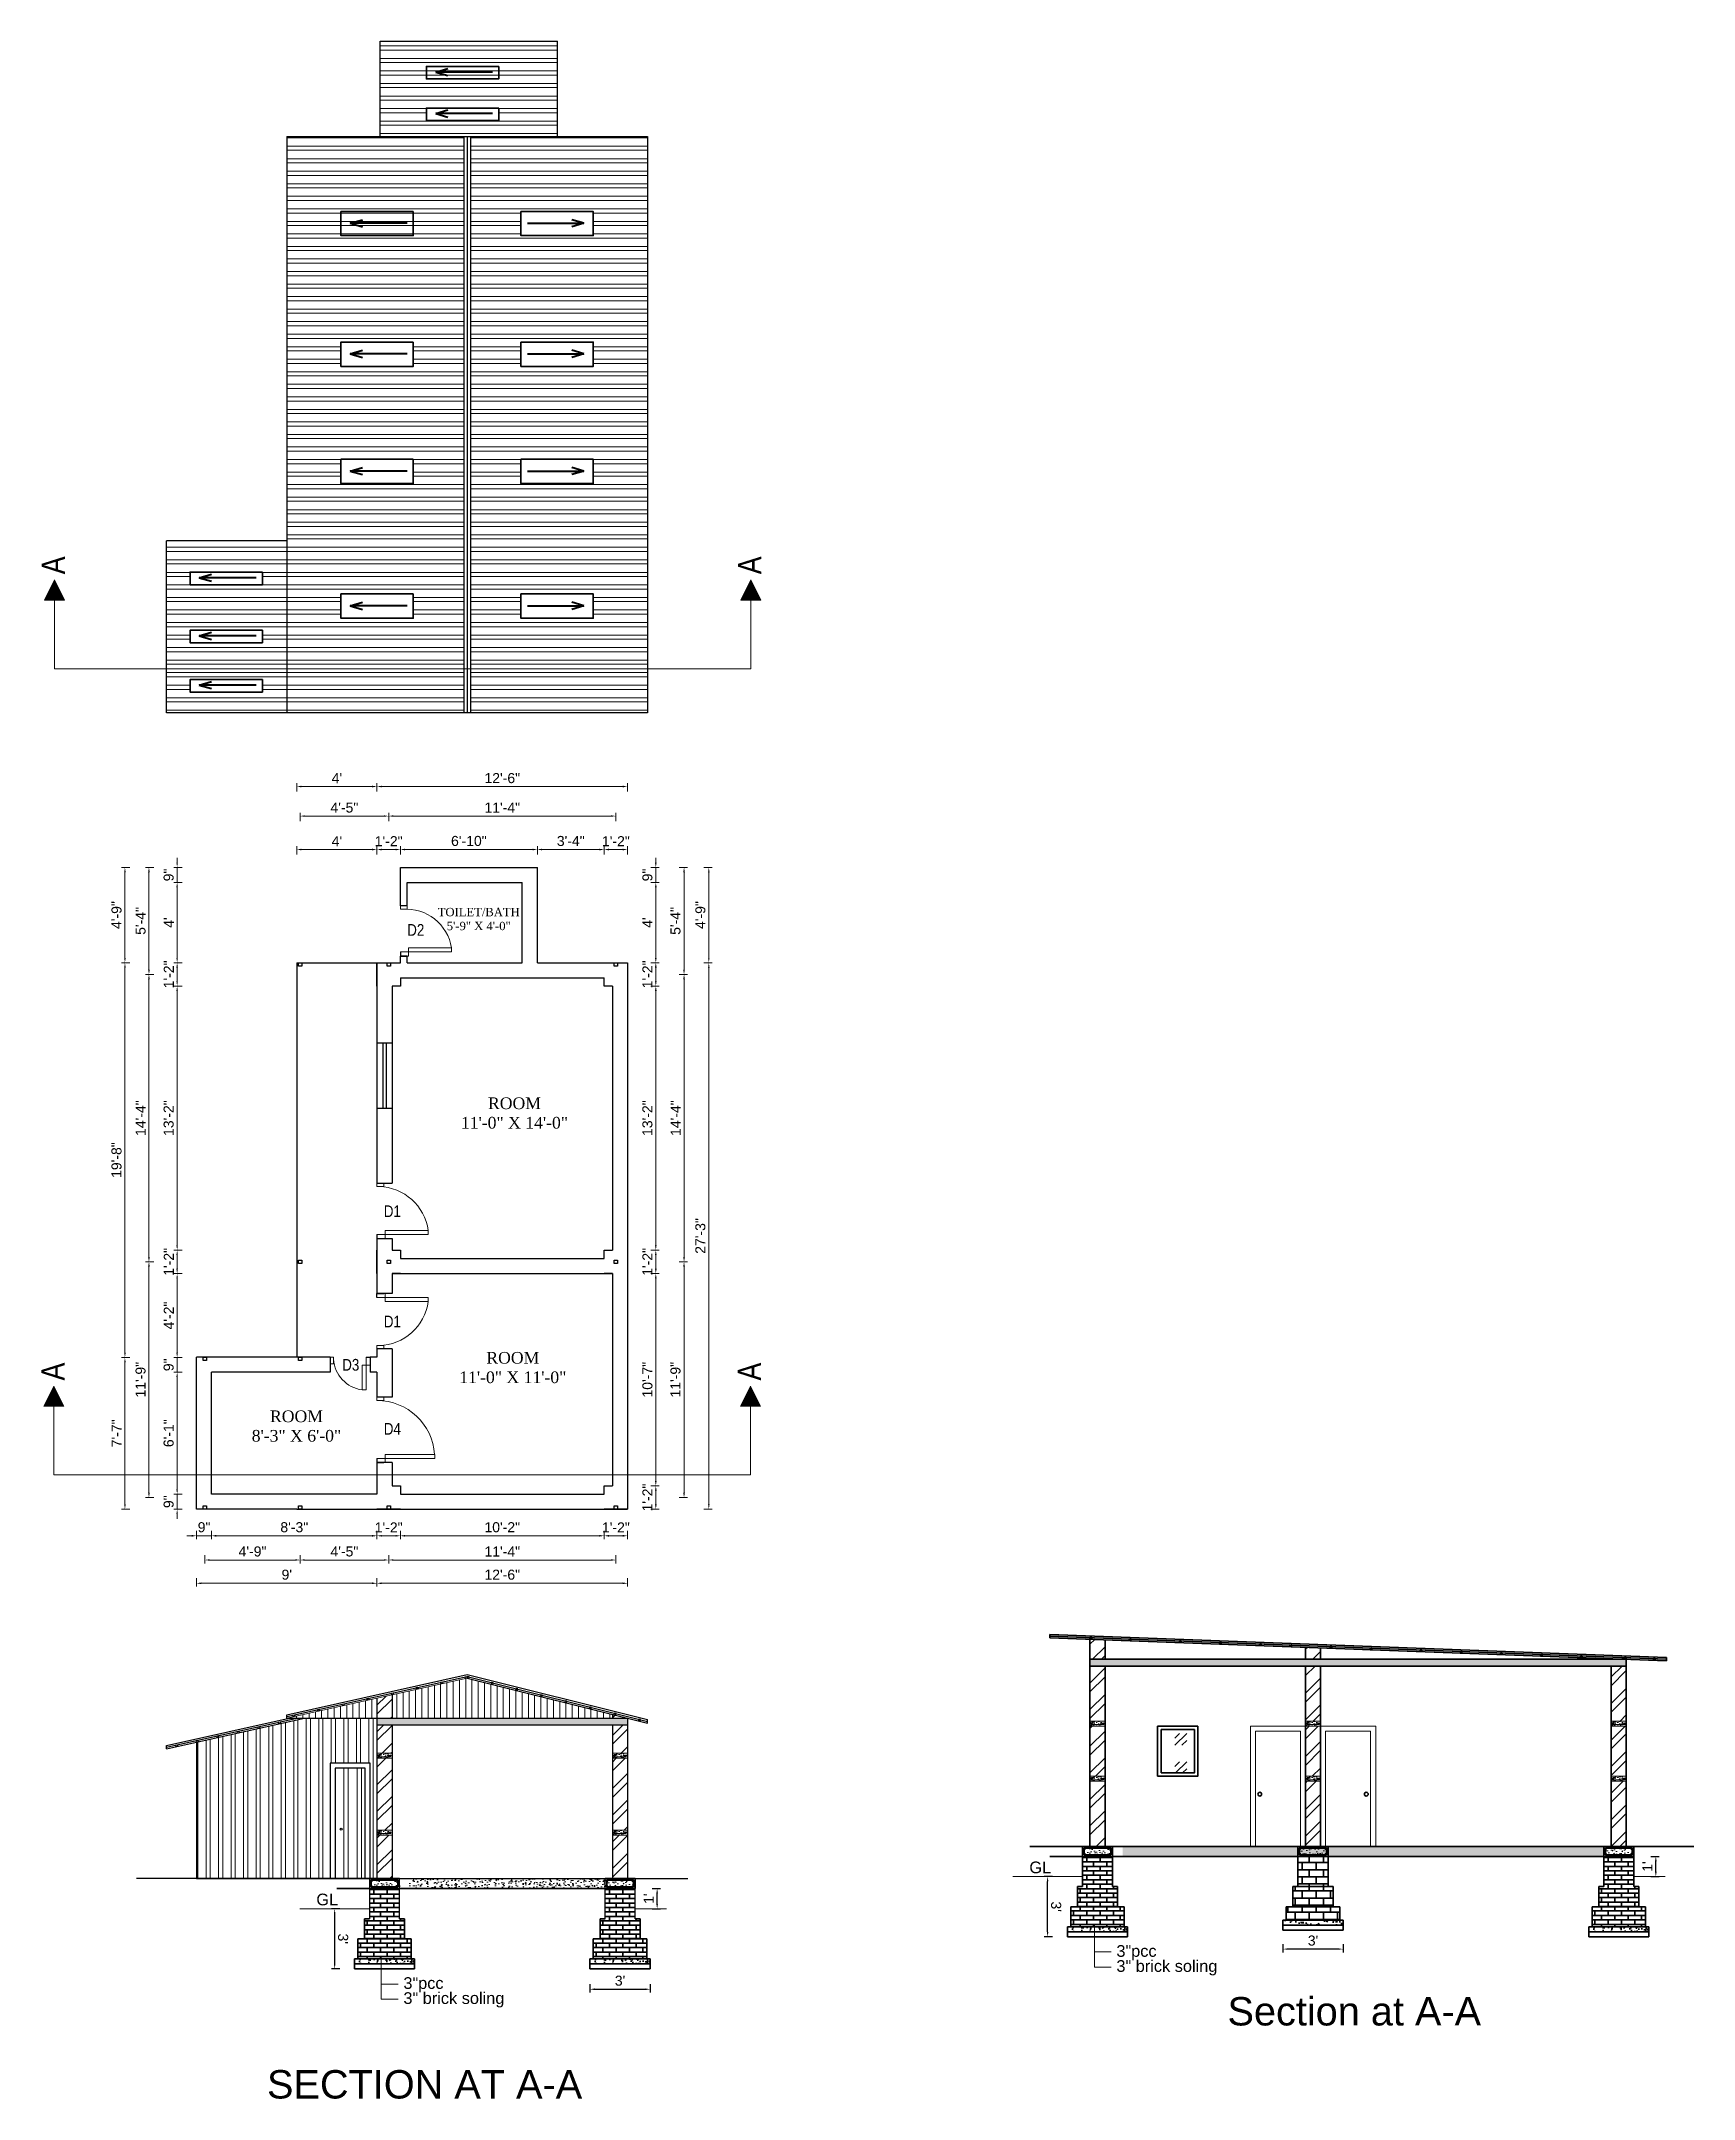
# Model space of a CAD drawing. Header units: inches. Extents: x 0 to 383786, y -45810 to 0.
# Drawn here: x 364748 to 365738, y -41355 to -40123 of the extents above; entities that cross this region are included whole.
import ezdxf

# ---------------------------------------------------------------- set-up
doc = ezdxf.new("R2010")
doc.units = ezdxf.units.IN
doc.header["$LTSCALE"] = 2
doc.header["$MEASUREMENT"] = 0
doc.header["$PDMODE"] = 34
doc.layers.get('0').update_dxf_attribs({"linetype": 'CONTINUOUS'})
doc.layers.get('DEFPOINTS').update_dxf_attribs({"color": 141, "linetype": 'CONTINUOUS'})
for name, color, linetype, lineweight in [('DIM_LINE', 173, 'CONTINUOUS', 20), ('dimension', 160, 'CONTINUOUS', 15), ('door', 20, 'CONTINUOUS', 35), ('steps', 253, 'CONTINUOUS', 20), ('truss', 1, 'CONTINUOUS', 25), ('WALL - A', 1, 'CONTINUOUS', 40)]:
    doc.layers.add(name, color=color, linetype=linetype, lineweight=lineweight)
doc.styles.add('Lettring Text', font='arial.ttf')
doc.styles.get("Standard").update_dxf_attribs({"font": 'ARIALN.TTF'})
doc.dimstyles.new('Copy of Standard', dxfattribs={"dimtxt": 6, "dimasz": 2.875, "dimexe": 2, "dimexo": 4, "dimgap": 2, "dimtad": 1, "dimdec": 0, "dimrnd": 1, "dimzin": 0, "dimdsep": 46, "dimlunit": 4, "dimtxsty": 'Lettring Text', "dimcen": 0.1, "dimclrd": 7, "dimclre": 7, "dimclrt": 7, "dimazin": 0, "dimtfac": 0.645, "dimtdec": 0, "dimtmove": 1, "dimatfit": 0, "dimfxl": 3, "dimfxlon": 1, "dimtfillclr": 256, "dimtolj": 1, "dimtzin": 0, "dimlwd": -1, "dimlwe": -1, "dimarcsym": 2})
pattern_1 = [(180, (28427.921, 1901.245), (-4e-16, -7.5), []), (180, (28425.421, 1903.745), (-4e-16, -7.5), [])]
pattern_2 = [(45, (8997.086, -4866.314), (-7.9549513, 7.9549513), []), (45, (9002.389, -4866.314), (-7.9549513, 7.9549513), [])]
pattern_3 = [(45, (9003.086, -4866.314), (-7.9549513, 7.9549513), []), (45, (9008.389, -4866.314), (-7.9549513, 7.9549513), [])]
pattern_4 = [(45, (9003.086, -4860.314), (-7.9549513, 7.9549513), []), (45, (9008.389, -4860.314), (-7.9549513, 7.9549513), [])]
pattern_5 = [(45, (8973.121, -4866.314), (-7.9549513, 7.9549513), []), (45, (8978.425, -4866.314), (-7.9549513, 7.9549513), [])]
pattern_6 = [(45, (8973.121, -4860.314), (-7.9549513, 7.9549513), []), (45, (8978.425, -4860.314), (-7.9549513, 7.9549513), [])]
pattern_7 = [(0, (397705.4217, 38049.28), (0, 4.25), []), (90, (397705.422, 38049.28), (-8.5, 5e-16), [4.25, -4.25]), (90, (397709.672, 38049.28), (-8.5, 5e-16), [-4.25, 4.25])]

msp = doc.modelspace()

# ---------------------------------------------------------------- texts
at = {"color": 7, "linetype": 'ByBlock', "lineweight": 5, "char_height": 14, "width": 26.58, "attachment_point": 3, "rotation": 90}
for insert in [(364748.6, -40431.7), (365165.5, -40431.7), (364748.4, -40914.1), (365165.3, -40914.1)]:
    msp.add_mtext('A', dxfattribs=dict(at, insert=insert))
at = {"color": 7, "linetype": 'ByBlock', "lineweight": 5}
for s, insert, char_height, width, attachment_point in [('{\\fArial CE|b0|i0|c0|p34;GL}', (365339.9, -41212.6), 7, 174.101, 1), ('{\\fArial CE|b0|i0|c0|p34;GL}', (364913.1, -41231.8), 7, 174.101, 1), ("{\\fArial CE|b0|i0|c238|p34;3'}'{\\fArial CE|b0|i0|c238|p34;pcc}", (365392, -41262.6), 7, 174.101, 1), ("{\\fArial CE|b0|i0|c238|p34;3'}'{\\fArial CE|b0|i0|c238|p34; brick soling}", (365392, -41271.6), 7, 174.101, 1), ("{\\fArial CE|b0|i0|c238|p34;3'}'{\\fArial CE|b0|i0|c238|p34;pcc}", (364965.2, -41281.8), 7, 174.101, 1), ("{\\fArial CE|b0|i0|c238|p34;3'}'{\\fArial CE|b0|i0|c238|p34; brick soling}", (364965.2, -41290.8), 7, 174.101, 1), ('{\\fArial CE|b0|i0|c238|p34;\\P\\fArial CE|b0|i0|c0|p34;\\H2.8333x;Section at A-A}', (365534.4, -41297.3), 6, 195.297, 5), ('{\\fArial CE|b0|i0|c238|p34;\\P\\fArial CE|b0|i0|c0|p34;\\H2.8333x;SECTION AT A-A}', (364977.9, -41341), 6, 195.297, 5)]:
    msp.add_mtext(s, dxfattribs=dict(at, insert=insert, char_height=char_height, width=width, attachment_point=attachment_point))
at = {"layer": 'steps', "color": 7, "ltscale": 0.3, "char_height": 7}
for s, insert, attachment_point in [('D2', (364972.6, -40658.7), 8), ('{\\W1;D1}', (364958.6, -40827), 8), ('{\\W1;D1}', (364958.6, -40886), 2), ('D3', (364933.7, -40911.9), 2), ('D4', (364958.6, -40957.2), 8)]:
    msp.add_mtext_dynamic_manual_height_columns(s, width=18.621, gutter_width=40, heights=[0], dxfattribs=dict(at, insert=insert, attachment_point=attachment_point))
at = {"layer": 'steps', "color": 7, "ltscale": 0.3, "width": 70.327, "attachment_point": 2}
for s, insert, char_height in [('{\\fTimes New Roman|b0|i0|c0|p18;TOILET/BATH \\P5\'-9" X 4\'-0"}', (365010.3, -40642), 5), ('{\\fTimes New Roman|b0|i0|c0|p18;ROOM \\P11\'-0" X 14\'-0"}', (365031.7, -40755.4), 7), ('{\\fTimes New Roman|b0|i0|c0|p18;ROOM \\P11\'-0" X 11\'-0"}', (365030.7, -40907.7), 7), ('{\\fTimes New Roman|b0|i0|c0|p18;ROOM \\P8\'-3" X 6\'-0"}', (364901.2, -40942.7), 7)]:
    msp.add_mtext(s, dxfattribs=dict(at, insert=insert, char_height=char_height))

# ---------------------------------------------------------------- blocks, each defined once
blk = doc.blocks.new('*D740')
at = {"layer": 'DEFPOINTS', "color": 0, "ltscale": 0.5, "transparency": 16777216}
for p in [(364949.4, -40607.1), (364901.4, -40674.8), (364949.4, -40674.8)]:
    blk.add_point(p, dxfattribs=at)
at = {"layer": 'steps', "color": 7, "ltscale": 0.5, "transparency": 16777216}
for p, q in [((364901.4, -40610.1), (364901.4, -40605.1)), ((364904.2, -40607.1), (364946.5, -40607.1)), ((364949.4, -40610.1), (364949.4, -40605.1))]:
    blk.add_line(p, q, dxfattribs=at)
for points in [[(364904.2, -40606.6), (364904.2, -40607.6), (364901.4, -40607.1)], [(364946.5, -40606.6), (364946.5, -40607.6), (364949.4, -40607.1)]]:
    blk.add_solid(points, dxfattribs=at)
at = {"layer": 'steps', "color": 7, "ltscale": 0.5, "transparency": 16777216, "insert": (364925.4, -40602.1), "char_height": 6, "attachment_point": 5, "style": 'Lettring Text'}
blk.add_mtext("\\A1;4'", dxfattribs=at)
blk = doc.blocks.new('*D741')
at = {"layer": 'DEFPOINTS', "color": 0, "ltscale": 0.5, "transparency": 16777216}
for p in [(364963.4, -40607.1), (364963.4, -40617.8), (364949.4, -40674.8)]:
    blk.add_point(p, dxfattribs=at)
at = {"layer": 'steps', "color": 7, "ltscale": 0.5, "transparency": 16777216}
for p, q in [((364949.4, -40610.1), (364949.4, -40605.1)), ((364952.2, -40607.1), (364960.5, -40607.1)), ((364963.4, -40610.1), (364963.4, -40605.1))]:
    blk.add_line(p, q, dxfattribs=at)
for points in [[(364952.2, -40606.6), (364952.2, -40607.6), (364949.4, -40607.1)], [(364960.5, -40606.6), (364960.5, -40607.6), (364963.4, -40607.1)]]:
    blk.add_solid(points, dxfattribs=at)
at = {"layer": 'steps', "color": 7, "ltscale": 0.5, "transparency": 16777216, "insert": (364956.4, -40602.1), "char_height": 6, "attachment_point": 5, "style": 'Lettring Text'}
blk.add_mtext('\\A1;1\'-2"', dxfattribs=at)
blk = doc.blocks.new('*D742')
at = {"layer": 'DEFPOINTS', "color": 0, "ltscale": 0.5, "transparency": 16777216}
for p in [(365045.4, -40607.1), (364963.4, -40617.8), (365045.4, -40617.8)]:
    blk.add_point(p, dxfattribs=at)
at = {"layer": 'steps', "color": 7, "ltscale": 0.5, "transparency": 16777216}
for p, q in [((364963.4, -40610.1), (364963.4, -40605.1)), ((364966.2, -40607.1), (365042.5, -40607.1)), ((365045.4, -40610.1), (365045.4, -40605.1))]:
    blk.add_line(p, q, dxfattribs=at)
for points in [[(364966.2, -40606.6), (364966.2, -40607.6), (364963.4, -40607.1)], [(365042.5, -40606.6), (365042.5, -40607.6), (365045.4, -40607.1)]]:
    blk.add_solid(points, dxfattribs=at)
at = {"layer": 'steps', "color": 7, "ltscale": 0.5, "transparency": 16777216, "insert": (365004.4, -40602), "char_height": 6, "attachment_point": 5, "style": 'Lettring Text'}
blk.add_mtext('\\A1;6\'-10"', dxfattribs=at)
blk = doc.blocks.new('*D743')
at = {"layer": 'DEFPOINTS', "color": 0, "ltscale": 0.5, "transparency": 16777216}
for p in [(365085.4, -40607.1), (365045.4, -40617.8), (365085.4, -40683.8)]:
    blk.add_point(p, dxfattribs=at)
at = {"layer": 'steps', "color": 7, "ltscale": 0.5, "transparency": 16777216}
for p, q in [((365045.4, -40610.1), (365045.4, -40605.1)), ((365048.2, -40607.1), (365082.5, -40607.1)), ((365085.4, -40610.1), (365085.4, -40605.1))]:
    blk.add_line(p, q, dxfattribs=at)
for points in [[(365048.2, -40606.6), (365048.2, -40607.6), (365045.4, -40607.1)], [(365082.5, -40606.6), (365082.5, -40607.6), (365085.4, -40607.1)]]:
    blk.add_solid(points, dxfattribs=at)
at = {"layer": 'steps', "color": 7, "ltscale": 0.5, "transparency": 16777216, "insert": (365065.4, -40602), "char_height": 6, "attachment_point": 5, "style": 'Lettring Text'}
blk.add_mtext('\\A1;3\'-4"', dxfattribs=at)
blk = doc.blocks.new('*D744')
at = {"layer": 'DEFPOINTS', "color": 0, "ltscale": 0.5, "transparency": 16777216}
for p in [(365099.4, -40607.1), (365099.4, -40674.8), (365085.4, -40683.8)]:
    blk.add_point(p, dxfattribs=at)
at = {"layer": 'steps', "color": 7, "ltscale": 0.5, "transparency": 16777216}
for p, q in [((365085.4, -40610.1), (365085.4, -40605.1)), ((365088.2, -40607.1), (365096.5, -40607.1)), ((365099.4, -40610.1), (365099.4, -40605.1))]:
    blk.add_line(p, q, dxfattribs=at)
for points in [[(365088.2, -40606.6), (365088.2, -40607.6), (365085.4, -40607.1)], [(365096.5, -40606.6), (365096.5, -40607.6), (365099.4, -40607.1)]]:
    blk.add_solid(points, dxfattribs=at)
at = {"layer": 'steps', "color": 7, "ltscale": 0.5, "transparency": 16777216, "insert": (365092.4, -40602.1), "char_height": 6, "attachment_point": 5, "style": 'Lettring Text'}
blk.add_mtext('\\A1;1\'-2"', dxfattribs=at)
blk = doc.blocks.new('*D745')
at = {"layer": 'DEFPOINTS', "color": 0, "ltscale": 0.5, "transparency": 16777216}
for p in [(364956.4, -40587.1), (364903.4, -40675.8), (364956.4, -40681.8)]:
    blk.add_point(p, dxfattribs=at)
at = {"layer": 'steps', "color": 7, "ltscale": 0.5, "transparency": 16777216}
for p, q in [((364903.4, -40590.1), (364903.4, -40585.1)), ((364906.2, -40587.1), (364953.5, -40587.1)), ((364956.4, -40590.1), (364956.4, -40585.1))]:
    blk.add_line(p, q, dxfattribs=at)
for points in [[(364906.2, -40586.6), (364906.2, -40587.5), (364903.4, -40587.1)], [(364953.5, -40586.6), (364953.5, -40587.5), (364956.4, -40587.1)]]:
    blk.add_solid(points, dxfattribs=at)
at = {"layer": 'steps', "color": 7, "ltscale": 0.5, "transparency": 16777216, "insert": (364929.9, -40582), "char_height": 6, "attachment_point": 5, "style": 'Lettring Text'}
blk.add_mtext('\\A1;4\'-5"', dxfattribs=at)
blk = doc.blocks.new('*D746')
at = {"layer": 'DEFPOINTS', "color": 0, "ltscale": 0.5, "transparency": 16777216}
for p in [(365092.4, -40587.1), (365092.4, -40675.8), (364956.4, -40681.8)]:
    blk.add_point(p, dxfattribs=at)
at = {"layer": 'steps', "color": 7, "ltscale": 0.5, "transparency": 16777216}
for p, q in [((364956.4, -40590.1), (364956.4, -40585.1)), ((364959.2, -40587.1), (365089.5, -40587.1)), ((365092.4, -40590.1), (365092.4, -40585.1))]:
    blk.add_line(p, q, dxfattribs=at)
for points in [[(364959.2, -40586.6), (364959.2, -40587.5), (364956.4, -40587.1)], [(365089.5, -40586.6), (365089.5, -40587.5), (365092.4, -40587.1)]]:
    blk.add_solid(points, dxfattribs=at)
at = {"layer": 'steps', "color": 7, "ltscale": 0.5, "transparency": 16777216, "insert": (365024.4, -40582), "char_height": 6, "attachment_point": 5, "style": 'Lettring Text'}
blk.add_mtext('\\A1;11\'-4"', dxfattribs=at)
blk = doc.blocks.new('*D747')
at = {"layer": 'DEFPOINTS', "color": 0, "ltscale": 0.5, "transparency": 16777216}
for p in [(364949.4, -40569.4), (364901.4, -40674.8), (364949.4, -40674.8)]:
    blk.add_point(p, dxfattribs=at)
at = {"layer": 'steps', "color": 7, "ltscale": 0.5, "transparency": 16777216}
for p, q in [((364901.4, -40572.4), (364901.4, -40567.4)), ((364904.2, -40569.4), (364946.5, -40569.4)), ((364949.4, -40572.4), (364949.4, -40567.4))]:
    blk.add_line(p, q, dxfattribs=at)
for points in [[(364904.2, -40568.9), (364904.2, -40569.9), (364901.4, -40569.4)], [(364946.5, -40568.9), (364946.5, -40569.9), (364949.4, -40569.4)]]:
    blk.add_solid(points, dxfattribs=at)
at = {"layer": 'steps', "color": 7, "ltscale": 0.5, "transparency": 16777216, "insert": (364925.4, -40564.4), "char_height": 6, "attachment_point": 5, "style": 'Lettring Text'}
blk.add_mtext("\\A1;4'", dxfattribs=at)
blk = doc.blocks.new('*D748')
at = {"layer": 'DEFPOINTS', "color": 0, "ltscale": 0.5, "transparency": 16777216}
for p in [(365099.4, -40569.4), (364949.4, -40674.8), (365099.4, -40674.8)]:
    blk.add_point(p, dxfattribs=at)
at = {"layer": 'steps', "color": 7, "ltscale": 0.5, "transparency": 16777216}
for p, q in [((364949.4, -40572.4), (364949.4, -40567.4)), ((364952.2, -40569.4), (365096.5, -40569.4)), ((365099.4, -40572.4), (365099.4, -40567.4))]:
    blk.add_line(p, q, dxfattribs=at)
for points in [[(364952.2, -40568.9), (364952.2, -40569.9), (364949.4, -40569.4)], [(365096.5, -40568.9), (365096.5, -40569.9), (365099.4, -40569.4)]]:
    blk.add_solid(points, dxfattribs=at)
at = {"layer": 'steps', "color": 7, "ltscale": 0.5, "transparency": 16777216, "insert": (365024.4, -40564.4), "char_height": 6, "attachment_point": 5, "style": 'Lettring Text'}
blk.add_mtext('\\A1;12\'-6"', dxfattribs=at)
blk = doc.blocks.new('*D749')
at = {"layer": 'DEFPOINTS', "color": 0, "ltscale": 0.5, "transparency": 16777216}
for p in [(365099.4, -40674.8), (365099.4, -40688.8), (365116.3, -40688.8)]:
    blk.add_point(p, dxfattribs=at)
at = {"layer": 'steps', "color": 7, "ltscale": 0.5, "transparency": 16777216}
for p, q in [((365113.3, -40674.8), (365118.3, -40674.8)), ((365113.3, -40688.8), (365118.3, -40688.8)), ((365116.3, -40677.7), (365116.3, -40685.9))]:
    blk.add_line(p, q, dxfattribs=at)
for points in [[(365115.8, -40677.7), (365116.8, -40677.7), (365116.3, -40674.8)], [(365115.8, -40685.9), (365116.8, -40685.9), (365116.3, -40688.8)]]:
    blk.add_solid(points, dxfattribs=at)
at = {"layer": 'steps', "color": 7, "ltscale": 0.5, "transparency": 16777216, "insert": (365111.3, -40681.8), "char_height": 6, "attachment_point": 5, "rotation": 90, "style": 'Lettring Text'}
blk.add_mtext('\\A1;1\'-2"', dxfattribs=at)
blk = doc.blocks.new('*D750')
at = {"layer": 'DEFPOINTS', "color": 0, "ltscale": 0.5, "transparency": 16777216}
for p in [(365036.4, -40626.8), (365116.3, -40626.8), (365099.4, -40674.8)]:
    blk.add_point(p, dxfattribs=at)
at = {"layer": 'steps', "color": 7, "ltscale": 0.5, "transparency": 16777216}
for p, q in [((365113.3, -40626.8), (365118.3, -40626.8)), ((365116.3, -40671.9), (365116.3, -40629.7)), ((365113.3, -40674.8), (365118.3, -40674.8))]:
    blk.add_line(p, q, dxfattribs=at)
for points in [[(365115.8, -40629.7), (365116.8, -40629.7), (365116.3, -40626.8)], [(365115.8, -40671.9), (365116.8, -40671.9), (365116.3, -40674.8)]]:
    blk.add_solid(points, dxfattribs=at)
at = {"layer": 'steps', "color": 7, "ltscale": 0.5, "transparency": 16777216, "insert": (365111.3, -40650.8), "char_height": 6, "attachment_point": 5, "rotation": 90, "style": 'Lettring Text'}
blk.add_mtext("\\A1;4'", dxfattribs=at)
blk = doc.blocks.new('*D751')
at = {"layer": 'DEFPOINTS', "color": 0, "ltscale": 0.5, "transparency": 16777216}
for p in [(365036.4, -40626.8), (365045.4, -40617.8), (365116.3, -40617.8)]:
    blk.add_point(p, dxfattribs=at)
at = {"layer": 'steps', "color": 7, "ltscale": 0.5, "transparency": 16777216}
for p, q in [((365116.3, -40614.9), (365116.3, -40612.1)), ((365113.3, -40617.8), (365118.3, -40617.8)), ((365113.3, -40626.8), (365118.3, -40626.8)), ((365116.3, -40626.8), (365116.3, -40617.8)), ((365116.3, -40629.7), (365116.3, -40632.6))]:
    blk.add_line(p, q, dxfattribs=at)
for points in [[(365115.8, -40614.9), (365116.8, -40614.9), (365116.3, -40617.8)], [(365115.8, -40629.7), (365116.8, -40629.7), (365116.3, -40626.8)]]:
    blk.add_solid(points, dxfattribs=at)
at = {"layer": 'steps', "color": 7, "ltscale": 0.5, "transparency": 16777216, "insert": (365111.3, -40622.3), "char_height": 6, "attachment_point": 5, "rotation": 90, "style": 'Lettring Text'}
blk.add_mtext('\\A1;9"', dxfattribs=at)
blk = doc.blocks.new('*D752')
at = {"layer": 'DEFPOINTS', "color": 0, "ltscale": 0.5, "transparency": 16777216}
for p in [(365099.4, -40688.8), (365099.4, -40846.8), (365116.3, -40846.8)]:
    blk.add_point(p, dxfattribs=at)
at = {"layer": 'steps', "color": 7, "ltscale": 0.5, "transparency": 16777216}
for p, q in [((365113.3, -40688.8), (365118.3, -40688.8)), ((365116.3, -40691.7), (365116.3, -40843.9)), ((365113.3, -40846.8), (365118.3, -40846.8))]:
    blk.add_line(p, q, dxfattribs=at)
for points in [[(365115.8, -40691.7), (365116.8, -40691.7), (365116.3, -40688.8)], [(365115.8, -40843.9), (365116.8, -40843.9), (365116.3, -40846.8)]]:
    blk.add_solid(points, dxfattribs=at)
at = {"layer": 'steps', "color": 7, "ltscale": 0.5, "transparency": 16777216, "insert": (365111.3, -40767.8), "char_height": 6, "attachment_point": 5, "rotation": 90, "style": 'Lettring Text'}
blk.add_mtext('\\A1;13\'-2"', dxfattribs=at)
blk = doc.blocks.new('*D753')
at = {"layer": 'DEFPOINTS', "color": 0, "ltscale": 0.5, "transparency": 16777216}
for p in [(365099.4, -40846.8), (365099.4, -40860.8), (365116.3, -40860.8)]:
    blk.add_point(p, dxfattribs=at)
at = {"layer": 'steps', "color": 7, "ltscale": 0.5, "transparency": 16777216}
for p, q in [((365113.3, -40846.8), (365118.3, -40846.8)), ((365113.3, -40860.8), (365118.3, -40860.8)), ((365116.3, -40849.7), (365116.3, -40857.9))]:
    blk.add_line(p, q, dxfattribs=at)
for points in [[(365115.8, -40849.7), (365116.8, -40849.7), (365116.3, -40846.8)], [(365115.8, -40857.9), (365116.8, -40857.9), (365116.3, -40860.8)]]:
    blk.add_solid(points, dxfattribs=at)
at = {"layer": 'steps', "color": 7, "ltscale": 0.5, "transparency": 16777216, "insert": (365111.3, -40853.8), "char_height": 6, "attachment_point": 5, "rotation": 90, "style": 'Lettring Text'}
blk.add_mtext('\\A1;1\'-2"', dxfattribs=at)
blk = doc.blocks.new('*D754')
at = {"layer": 'DEFPOINTS', "color": 0, "ltscale": 0.5, "transparency": 16777216}
for p in [(365099.4, -40860.8), (365099.4, -40987.8), (365116.3, -40987.8)]:
    blk.add_point(p, dxfattribs=at)
at = {"layer": 'steps', "color": 7, "ltscale": 0.5, "transparency": 16777216}
for p, q in [((365113.3, -40860.8), (365118.3, -40860.8)), ((365116.3, -40863.7), (365116.3, -40984.9)), ((365113.3, -40987.8), (365118.3, -40987.8))]:
    blk.add_line(p, q, dxfattribs=at)
for points in [[(365115.8, -40863.7), (365116.8, -40863.7), (365116.3, -40860.8)], [(365115.8, -40984.9), (365116.8, -40984.9), (365116.3, -40987.8)]]:
    blk.add_solid(points, dxfattribs=at)
at = {"layer": 'steps', "color": 7, "ltscale": 0.5, "transparency": 16777216, "insert": (365111.3, -40924.3), "char_height": 6, "attachment_point": 5, "rotation": 90, "style": 'Lettring Text'}
blk.add_mtext('\\A1;10\'-7"', dxfattribs=at)
blk = doc.blocks.new('*D755')
at = {"layer": 'DEFPOINTS', "color": 0, "ltscale": 0.5, "transparency": 16777216}
for p in [(365099.4, -40987.8), (365099.4, -41001.8), (365116.3, -41001.8)]:
    blk.add_point(p, dxfattribs=at)
at = {"layer": 'steps', "color": 7, "ltscale": 0.5, "transparency": 16777216}
for p, q in [((365113.3, -40987.8), (365118.3, -40987.8)), ((365116.3, -40990.7), (365116.3, -40998.9)), ((365113.3, -41001.8), (365118.3, -41001.8))]:
    blk.add_line(p, q, dxfattribs=at)
for points in [[(365115.8, -40990.7), (365116.8, -40990.7), (365116.3, -40987.8)], [(365115.8, -40998.9), (365116.8, -40998.9), (365116.3, -41001.8)]]:
    blk.add_solid(points, dxfattribs=at)
at = {"layer": 'steps', "color": 7, "ltscale": 0.5, "transparency": 16777216, "insert": (365111.3, -40994.8), "char_height": 6, "attachment_point": 5, "rotation": 90, "style": 'Lettring Text'}
blk.add_mtext('\\A1;1\'-2"', dxfattribs=at)
blk = doc.blocks.new('*D756')
at = {"layer": 'DEFPOINTS', "color": 0, "ltscale": 0.5, "transparency": 16777216}
for p in [(365099.4, -40853.8), (365133.2, -40853.8), (365099.4, -40994.8)]:
    blk.add_point(p, dxfattribs=at)
at = {"layer": 'steps', "color": 7, "ltscale": 0.5, "transparency": 16777216}
for p, q in [((365130.2, -40853.8), (365135.2, -40853.8)), ((365133.2, -40991.9), (365133.2, -40856.7)), ((365130.2, -40994.8), (365135.2, -40994.8))]:
    blk.add_line(p, q, dxfattribs=at)
for points in [[(365132.7, -40856.7), (365133.7, -40856.7), (365133.2, -40853.8)], [(365132.7, -40991.9), (365133.7, -40991.9), (365133.2, -40994.8)]]:
    blk.add_solid(points, dxfattribs=at)
at = {"layer": 'steps', "color": 7, "ltscale": 0.5, "transparency": 16777216, "insert": (365128.1, -40924.3), "char_height": 6, "attachment_point": 5, "rotation": 90, "style": 'Lettring Text'}
blk.add_mtext('\\A1;11\'-9"', dxfattribs=at)
blk = doc.blocks.new('*D757')
at = {"layer": 'DEFPOINTS', "color": 0, "ltscale": 0.5, "transparency": 16777216}
for p in [(365099.4, -40681.8), (365133.2, -40681.8), (365099.4, -40853.8)]:
    blk.add_point(p, dxfattribs=at)
at = {"layer": 'steps', "color": 7, "ltscale": 0.5, "transparency": 16777216}
for p, q in [((365130.2, -40681.8), (365135.2, -40681.8)), ((365133.2, -40850.9), (365133.2, -40684.7)), ((365130.2, -40853.8), (365135.2, -40853.8))]:
    blk.add_line(p, q, dxfattribs=at)
for points in [[(365132.7, -40684.7), (365133.7, -40684.7), (365133.2, -40681.8)], [(365132.7, -40850.9), (365133.7, -40850.9), (365133.2, -40853.8)]]:
    blk.add_solid(points, dxfattribs=at)
at = {"layer": 'steps', "color": 7, "ltscale": 0.5, "transparency": 16777216, "insert": (365128.2, -40767.8), "char_height": 6, "attachment_point": 5, "rotation": 90, "style": 'Lettring Text'}
blk.add_mtext('\\A1;14\'-4"', dxfattribs=at)
blk = doc.blocks.new('*D758')
at = {"layer": 'DEFPOINTS', "color": 0, "ltscale": 0.5, "transparency": 16777216}
for p in [(365045.4, -40617.8), (365133.2, -40617.8), (365099.4, -40681.8)]:
    blk.add_point(p, dxfattribs=at)
at = {"layer": 'steps', "color": 7, "ltscale": 0.5, "transparency": 16777216}
for p, q in [((365130.2, -40617.8), (365135.2, -40617.8)), ((365133.2, -40678.9), (365133.2, -40620.7)), ((365130.2, -40681.8), (365135.2, -40681.8))]:
    blk.add_line(p, q, dxfattribs=at)
for points in [[(365132.7, -40620.7), (365133.7, -40620.7), (365133.2, -40617.8)], [(365132.7, -40678.9), (365133.7, -40678.9), (365133.2, -40681.8)]]:
    blk.add_solid(points, dxfattribs=at)
at = {"layer": 'steps', "color": 7, "ltscale": 0.5, "transparency": 16777216, "insert": (365128.1, -40649.8), "char_height": 6, "attachment_point": 5, "rotation": 90, "style": 'Lettring Text'}
blk.add_mtext('\\A1;5\'-4"', dxfattribs=at)
blk = doc.blocks.new('*D759')
at = {"layer": 'DEFPOINTS', "color": 0, "ltscale": 0.5, "transparency": 16777216}
for p in [(365099.4, -40674.8), (365099.4, -41001.8), (365148, -41001.8)]:
    blk.add_point(p, dxfattribs=at)
at = {"layer": 'steps', "color": 7, "ltscale": 0.5, "transparency": 16777216}
for p, q in [((365145, -40674.8), (365150, -40674.8)), ((365148, -40677.7), (365148, -40998.9)), ((365145, -41001.8), (365150, -41001.8))]:
    blk.add_line(p, q, dxfattribs=at)
for points in [[(365147.6, -40677.7), (365148.5, -40677.7), (365148, -40674.8)], [(365147.6, -40998.9), (365148.5, -40998.9), (365148, -41001.8)]]:
    blk.add_solid(points, dxfattribs=at)
at = {"layer": 'steps', "color": 7, "ltscale": 0.5, "transparency": 16777216, "insert": (365143, -40838.3), "char_height": 6, "attachment_point": 5, "rotation": 90, "style": 'Lettring Text'}
blk.add_mtext('\\A1;27\'-3"', dxfattribs=at)
blk = doc.blocks.new('*D760')
at = {"layer": 'DEFPOINTS', "color": 0, "ltscale": 0.5, "transparency": 16777216}
for p in [(365045.4, -40617.8), (365148, -40617.8), (365099.4, -40674.8)]:
    blk.add_point(p, dxfattribs=at)
at = {"layer": 'steps', "color": 7, "ltscale": 0.5, "transparency": 16777216}
for p, q in [((365145, -40617.8), (365150, -40617.8)), ((365148, -40671.9), (365148, -40620.7)), ((365145, -40674.8), (365150, -40674.8))]:
    blk.add_line(p, q, dxfattribs=at)
for points in [[(365147.6, -40620.7), (365148.5, -40620.7), (365148, -40617.8)], [(365147.6, -40671.9), (365148.5, -40671.9), (365148, -40674.8)]]:
    blk.add_solid(points, dxfattribs=at)
at = {"layer": 'steps', "color": 7, "ltscale": 0.5, "transparency": 16777216, "insert": (365143, -40646.3), "char_height": 6, "attachment_point": 5, "rotation": 90, "style": 'Lettring Text'}
blk.add_mtext('\\A1;4\'-9"', dxfattribs=at)
blk = doc.blocks.new('*D761')
at = {"layer": 'DEFPOINTS', "color": 0, "ltscale": 0.5, "transparency": 16777216}
for p in [(364850.4, -40992.8), (364841.4, -41001.8), (364850.4, -41017.7)]:
    blk.add_point(p, dxfattribs=at)
at = {"layer": 'steps', "color": 7, "ltscale": 0.5, "transparency": 16777216}
for p, q in [((364838.5, -41017.7), (364835.6, -41017.7)), ((364841.4, -41014.7), (364841.4, -41019.7)), ((364841.4, -41017.7), (364850.4, -41017.7)), ((364850.4, -41014.7), (364850.4, -41019.7)), ((364853.2, -41017.7), (364856.1, -41017.7))]:
    blk.add_line(p, q, dxfattribs=at)
for points in [[(364838.5, -41017.2), (364838.5, -41018.2), (364841.4, -41017.7)], [(364853.2, -41017.2), (364853.2, -41018.2), (364850.4, -41017.7)]]:
    blk.add_solid(points, dxfattribs=at)
at = {"layer": 'steps', "color": 7, "ltscale": 0.5, "transparency": 16777216, "insert": (364845.9, -41012.6), "char_height": 6, "attachment_point": 5, "style": 'Lettring Text'}
blk.add_mtext('\\A1;9"', dxfattribs=at)
blk = doc.blocks.new('*D762')
at = {"layer": 'DEFPOINTS', "color": 0, "ltscale": 0.5, "transparency": 16777216}
for p in [(364850.4, -40992.8), (364949.4, -40992.8), (364949.4, -41017.7)]:
    blk.add_point(p, dxfattribs=at)
at = {"layer": 'steps', "color": 7, "ltscale": 0.5, "transparency": 16777216}
for p, q in [((364850.4, -41014.7), (364850.4, -41019.7)), ((364853.2, -41017.7), (364946.5, -41017.7)), ((364949.4, -41014.7), (364949.4, -41019.7))]:
    blk.add_line(p, q, dxfattribs=at)
for points in [[(364853.2, -41017.2), (364853.2, -41018.2), (364850.4, -41017.7)], [(364946.5, -41017.2), (364946.5, -41018.2), (364949.4, -41017.7)]]:
    blk.add_solid(points, dxfattribs=at)
at = {"layer": 'steps', "color": 7, "ltscale": 0.5, "transparency": 16777216, "insert": (364899.9, -41012.6), "char_height": 6, "attachment_point": 5, "style": 'Lettring Text'}
blk.add_mtext('\\A1;8\'-3"', dxfattribs=at)
blk = doc.blocks.new('*D717')
at = {"layer": 'DEFPOINTS', "color": 0, "ltscale": 0.5, "transparency": 16777216}
for p in [(364949.4, -40992.8), (364963.4, -40992.8), (364963.4, -41017.7)]:
    blk.add_point(p, dxfattribs=at)
at = {"layer": 'steps', "color": 7, "ltscale": 0.5, "transparency": 16777216}
for p, q in [((364949.4, -41014.7), (364949.4, -41019.7)), ((364952.2, -41017.7), (364960.5, -41017.7)), ((364963.4, -41014.7), (364963.4, -41019.7))]:
    blk.add_line(p, q, dxfattribs=at)
for points in [[(364952.2, -41017.2), (364952.2, -41018.2), (364949.4, -41017.7)], [(364960.5, -41017.2), (364960.5, -41018.2), (364963.4, -41017.7)]]:
    blk.add_solid(points, dxfattribs=at)
at = {"layer": 'steps', "color": 7, "ltscale": 0.5, "transparency": 16777216, "insert": (364956.4, -41012.7), "char_height": 6, "attachment_point": 5, "style": 'Lettring Text'}
blk.add_mtext('\\A1;1\'-2"', dxfattribs=at)
blk = doc.blocks.new('*D718')
at = {"layer": 'DEFPOINTS', "color": 0, "ltscale": 0.5, "transparency": 16777216}
for p in [(364963.4, -40992.8), (365085.4, -40992.8), (365085.4, -41017.7)]:
    blk.add_point(p, dxfattribs=at)
at = {"layer": 'steps', "color": 7, "ltscale": 0.5, "transparency": 16777216}
for p, q in [((364963.4, -41014.7), (364963.4, -41019.7)), ((364966.2, -41017.7), (365082.5, -41017.7)), ((365085.4, -41014.7), (365085.4, -41019.7))]:
    blk.add_line(p, q, dxfattribs=at)
for points in [[(364966.2, -41017.2), (364966.2, -41018.2), (364963.4, -41017.7)], [(365082.5, -41017.2), (365082.5, -41018.2), (365085.4, -41017.7)]]:
    blk.add_solid(points, dxfattribs=at)
at = {"layer": 'steps', "color": 7, "ltscale": 0.5, "transparency": 16777216, "insert": (365024.4, -41012.6), "char_height": 6, "attachment_point": 5, "style": 'Lettring Text'}
blk.add_mtext('\\A1;10\'-2"', dxfattribs=at)
blk = doc.blocks.new('*D719')
at = {"layer": 'DEFPOINTS', "color": 0, "ltscale": 0.5, "transparency": 16777216}
for p in [(365085.4, -40992.8), (365099.4, -40992.8), (365099.4, -41017.7)]:
    blk.add_point(p, dxfattribs=at)
at = {"layer": 'steps', "color": 7, "ltscale": 0.5, "transparency": 16777216}
for p, q in [((365085.4, -41014.7), (365085.4, -41019.7)), ((365088.2, -41017.7), (365096.5, -41017.7)), ((365099.4, -41014.7), (365099.4, -41019.7))]:
    blk.add_line(p, q, dxfattribs=at)
for points in [[(365088.2, -41017.2), (365088.2, -41018.2), (365085.4, -41017.7)], [(365096.5, -41017.2), (365096.5, -41018.2), (365099.4, -41017.7)]]:
    blk.add_solid(points, dxfattribs=at)
at = {"layer": 'steps', "color": 7, "ltscale": 0.5, "transparency": 16777216, "insert": (365092.4, -41012.7), "char_height": 6, "attachment_point": 5, "style": 'Lettring Text'}
blk.add_mtext('\\A1;1\'-2"', dxfattribs=at)
blk = doc.blocks.new('*D720')
at = {"layer": 'DEFPOINTS', "color": 0, "ltscale": 0.5, "transparency": 16777216}
for p in [(364846.4, -41000.8), (364903.4, -41000.8), (364903.4, -41032.2)]:
    blk.add_point(p, dxfattribs=at)
at = {"layer": 'steps', "color": 7, "ltscale": 0.5, "transparency": 16777216}
for p, q in [((364846.4, -41029.2), (364846.4, -41034.2)), ((364849.2, -41032.2), (364900.5, -41032.2)), ((364903.4, -41029.2), (364903.4, -41034.2))]:
    blk.add_line(p, q, dxfattribs=at)
for points in [[(364849.2, -41031.7), (364849.2, -41032.6), (364846.4, -41032.2)], [(364900.5, -41031.7), (364900.5, -41032.6), (364903.4, -41032.2)]]:
    blk.add_solid(points, dxfattribs=at)
at = {"layer": 'steps', "color": 7, "ltscale": 0.5, "transparency": 16777216, "insert": (364874.9, -41027.1), "char_height": 6, "attachment_point": 5, "style": 'Lettring Text'}
blk.add_mtext('\\A1;4\'-9"', dxfattribs=at)
blk = doc.blocks.new('*D721')
at = {"layer": 'DEFPOINTS', "color": 0, "ltscale": 0.5, "transparency": 16777216}
for p in [(364903.4, -41000.8), (364956.4, -41001.8), (364956.4, -41032.2)]:
    blk.add_point(p, dxfattribs=at)
at = {"layer": 'steps', "color": 7, "ltscale": 0.5, "transparency": 16777216}
for p, q in [((364903.4, -41029.2), (364903.4, -41034.2)), ((364906.2, -41032.2), (364953.5, -41032.2)), ((364956.4, -41029.2), (364956.4, -41034.2))]:
    blk.add_line(p, q, dxfattribs=at)
for points in [[(364906.2, -41031.7), (364906.2, -41032.6), (364903.4, -41032.2)], [(364953.5, -41031.7), (364953.5, -41032.6), (364956.4, -41032.2)]]:
    blk.add_solid(points, dxfattribs=at)
at = {"layer": 'steps', "color": 7, "ltscale": 0.5, "transparency": 16777216, "insert": (364929.9, -41027.1), "char_height": 6, "attachment_point": 5, "style": 'Lettring Text'}
blk.add_mtext('\\A1;4\'-5"', dxfattribs=at)
blk = doc.blocks.new('*D722')
at = {"layer": 'DEFPOINTS', "color": 0, "ltscale": 0.5, "transparency": 16777216}
for p in [(364956.4, -41001.8), (365092.4, -41001.8), (365092.4, -41032.2)]:
    blk.add_point(p, dxfattribs=at)
at = {"layer": 'steps', "color": 7, "ltscale": 0.5, "transparency": 16777216}
for p, q in [((364956.4, -41029.2), (364956.4, -41034.2)), ((364959.2, -41032.2), (365089.5, -41032.2)), ((365092.4, -41029.2), (365092.4, -41034.2))]:
    blk.add_line(p, q, dxfattribs=at)
for points in [[(364959.2, -41031.7), (364959.2, -41032.6), (364956.4, -41032.2)], [(365089.5, -41031.7), (365089.5, -41032.6), (365092.4, -41032.2)]]:
    blk.add_solid(points, dxfattribs=at)
at = {"layer": 'steps', "color": 7, "ltscale": 0.5, "transparency": 16777216, "insert": (365024.4, -41027.1), "char_height": 6, "attachment_point": 5, "style": 'Lettring Text'}
blk.add_mtext('\\A1;11\'-4"', dxfattribs=at)
blk = doc.blocks.new('*D723')
at = {"layer": 'DEFPOINTS', "color": 0, "ltscale": 0.5, "transparency": 16777216}
for p in [(364949.4, -40992.8), (365099.4, -41001.8), (365099.4, -41046.1)]:
    blk.add_point(p, dxfattribs=at)
at = {"layer": 'steps', "color": 7, "ltscale": 0.5, "transparency": 16777216}
for p, q in [((364949.4, -41043.1), (364949.4, -41048.1)), ((364952.2, -41046.1), (365096.5, -41046.1)), ((365099.4, -41043.1), (365099.4, -41048.1))]:
    blk.add_line(p, q, dxfattribs=at)
for points in [[(364952.2, -41045.6), (364952.2, -41046.6), (364949.4, -41046.1)], [(365096.5, -41045.6), (365096.5, -41046.6), (365099.4, -41046.1)]]:
    blk.add_solid(points, dxfattribs=at)
at = {"layer": 'steps', "color": 7, "ltscale": 0.5, "transparency": 16777216, "insert": (365024.4, -41041), "char_height": 6, "attachment_point": 5, "style": 'Lettring Text'}
blk.add_mtext('\\A1;12\'-6"', dxfattribs=at)
blk = doc.blocks.new('*D724')
at = {"layer": 'DEFPOINTS', "color": 0, "ltscale": 0.5, "transparency": 16777216}
for p in [(364949.4, -40992.8), (364841.4, -41001.8), (364841.4, -41046.1)]:
    blk.add_point(p, dxfattribs=at)
at = {"layer": 'steps', "color": 7, "ltscale": 0.5, "transparency": 16777216}
for p, q in [((364841.4, -41043.1), (364841.4, -41048.1)), ((364946.5, -41046.1), (364844.2, -41046.1)), ((364949.4, -41043.1), (364949.4, -41048.1))]:
    blk.add_line(p, q, dxfattribs=at)
for points in [[(364844.2, -41045.6), (364844.2, -41046.6), (364841.4, -41046.1)], [(364946.5, -41045.6), (364946.5, -41046.6), (364949.4, -41046.1)]]:
    blk.add_solid(points, dxfattribs=at)
at = {"layer": 'steps', "color": 7, "ltscale": 0.5, "transparency": 16777216, "insert": (364895.4, -41041), "char_height": 6, "attachment_point": 5, "style": 'Lettring Text'}
blk.add_mtext("\\A1;9'", dxfattribs=at)
blk = doc.blocks.new('*D725')
at = {"layer": 'DEFPOINTS', "color": 0, "ltscale": 0.5, "transparency": 16777216}
for p in [(364829.8, -40992.8), (364850.4, -40992.8), (364841.4, -41001.8)]:
    blk.add_point(p, dxfattribs=at)
at = {"layer": 'steps', "color": 7, "ltscale": 0.5, "transparency": 16777216}
for p, q in [((364832.8, -40992.8), (364827.8, -40992.8)), ((364829.8, -40989.9), (364829.8, -40987.1)), ((364829.8, -41001.8), (364829.8, -40992.8)), ((364832.8, -41001.8), (364827.8, -41001.8)), ((364829.8, -41004.7), (364829.8, -41007.6))]:
    blk.add_line(p, q, dxfattribs=at)
for points in [[(364829.3, -40989.9), (364830.2, -40989.9), (364829.8, -40992.8)], [(364829.3, -41004.7), (364830.2, -41004.7), (364829.8, -41001.8)]]:
    blk.add_solid(points, dxfattribs=at)
at = {"layer": 'steps', "color": 7, "ltscale": 0.5, "transparency": 16777216, "insert": (364824.7, -40997.3), "char_height": 6, "attachment_point": 5, "rotation": 90, "style": 'Lettring Text'}
blk.add_mtext('\\A1;9"', dxfattribs=at)
blk = doc.blocks.new('*D726')
at = {"layer": 'DEFPOINTS', "color": 0, "ltscale": 0.5, "transparency": 16777216}
for p in [(364829.8, -40919.8), (364850.4, -40919.8), (364850.4, -40992.8)]:
    blk.add_point(p, dxfattribs=at)
at = {"layer": 'steps', "color": 7, "ltscale": 0.5, "transparency": 16777216}
for p, q in [((364832.8, -40919.8), (364827.8, -40919.8)), ((364829.8, -40989.9), (364829.8, -40922.7)), ((364832.8, -40992.8), (364827.8, -40992.8))]:
    blk.add_line(p, q, dxfattribs=at)
for points in [[(364829.3, -40922.7), (364830.2, -40922.7), (364829.8, -40919.8)], [(364829.3, -40989.9), (364830.2, -40989.9), (364829.8, -40992.8)]]:
    blk.add_solid(points, dxfattribs=at)
at = {"layer": 'steps', "color": 7, "ltscale": 0.5, "transparency": 16777216, "insert": (364824.7, -40956.3), "char_height": 6, "attachment_point": 5, "rotation": 90, "style": 'Lettring Text'}
blk.add_mtext('\\A1;6\'-1"', dxfattribs=at)
blk = doc.blocks.new('*D727')
at = {"layer": 'DEFPOINTS', "color": 0, "ltscale": 0.5, "transparency": 16777216}
for p in [(364829.8, -40911.1), (364841.4, -40911.1), (364850.4, -40919.8)]:
    blk.add_point(p, dxfattribs=at)
at = {"layer": 'steps', "color": 7, "ltscale": 0.5, "transparency": 16777216}
for p, q in [((364832.8, -40911.1), (364827.8, -40911.1)), ((364829.8, -40908.2), (364829.8, -40905.3)), ((364829.8, -40919.8), (364829.8, -40911.1)), ((364832.8, -40919.8), (364827.8, -40919.8)), ((364829.8, -40922.7), (364829.8, -40925.6))]:
    blk.add_line(p, q, dxfattribs=at)
for points in [[(364829.3, -40908.2), (364830.2, -40908.2), (364829.8, -40911.1)], [(364829.3, -40922.7), (364830.2, -40922.7), (364829.8, -40919.8)]]:
    blk.add_solid(points, dxfattribs=at)
at = {"layer": 'steps', "color": 7, "ltscale": 0.5, "transparency": 16777216, "insert": (364824.7, -40915.4), "char_height": 6, "attachment_point": 5, "rotation": 90, "style": 'Lettring Text'}
blk.add_mtext('\\A1;9"', dxfattribs=at)
blk = doc.blocks.new('*D728')
at = {"layer": 'DEFPOINTS', "color": 0, "ltscale": 0.5, "transparency": 16777216}
for p in [(364829.8, -40860.8), (364958.4, -40860.8), (364841.4, -40911.1)]:
    blk.add_point(p, dxfattribs=at)
at = {"layer": 'steps', "color": 7, "ltscale": 0.5, "transparency": 16777216}
for p, q in [((364832.8, -40860.8), (364827.8, -40860.8)), ((364829.8, -40908.2), (364829.8, -40863.7)), ((364832.8, -40911.1), (364827.8, -40911.1))]:
    blk.add_line(p, q, dxfattribs=at)
for points in [[(364829.3, -40863.7), (364830.2, -40863.7), (364829.8, -40860.8)], [(364829.3, -40908.2), (364830.2, -40908.2), (364829.8, -40911.1)]]:
    blk.add_solid(points, dxfattribs=at)
at = {"layer": 'steps', "color": 7, "ltscale": 0.5, "transparency": 16777216, "insert": (364824.8, -40885.9), "char_height": 6, "attachment_point": 5, "rotation": 90, "style": 'Lettring Text'}
blk.add_mtext('\\A1;4\'-2"', dxfattribs=at)
blk = doc.blocks.new('*D729')
at = {"layer": 'DEFPOINTS', "color": 0, "ltscale": 0.5, "transparency": 16777216}
for p in [(364829.8, -40846.8), (364958.4, -40846.8), (364958.4, -40860.8)]:
    blk.add_point(p, dxfattribs=at)
at = {"layer": 'steps', "color": 7, "ltscale": 0.5, "transparency": 16777216}
for p, q in [((364832.8, -40846.8), (364827.8, -40846.8)), ((364832.8, -40860.8), (364827.8, -40860.8)), ((364829.8, -40857.9), (364829.8, -40849.7))]:
    blk.add_line(p, q, dxfattribs=at)
for points in [[(364829.3, -40849.7), (364830.2, -40849.7), (364829.8, -40846.8)], [(364829.3, -40857.9), (364830.2, -40857.9), (364829.8, -40860.8)]]:
    blk.add_solid(points, dxfattribs=at)
at = {"layer": 'steps', "color": 7, "ltscale": 0.5, "transparency": 16777216, "insert": (364824.8, -40853.8), "char_height": 6, "attachment_point": 5, "rotation": 90, "style": 'Lettring Text'}
blk.add_mtext('\\A1;1\'-2"', dxfattribs=at)
blk = doc.blocks.new('*D730')
at = {"layer": 'DEFPOINTS', "color": 0, "ltscale": 0.5, "transparency": 16777216}
for p in [(364829.8, -40688.8), (364949.4, -40688.8), (364958.4, -40846.8)]:
    blk.add_point(p, dxfattribs=at)
at = {"layer": 'steps', "color": 7, "ltscale": 0.5, "transparency": 16777216}
for p, q in [((364832.8, -40688.8), (364827.8, -40688.8)), ((364829.8, -40843.9), (364829.8, -40691.7)), ((364832.8, -40846.8), (364827.8, -40846.8))]:
    blk.add_line(p, q, dxfattribs=at)
for points in [[(364829.3, -40691.7), (364830.2, -40691.7), (364829.8, -40688.8)], [(364829.3, -40843.9), (364830.2, -40843.9), (364829.8, -40846.8)]]:
    blk.add_solid(points, dxfattribs=at)
at = {"layer": 'steps', "color": 7, "ltscale": 0.5, "transparency": 16777216, "insert": (364824.7, -40767.8), "char_height": 6, "attachment_point": 5, "rotation": 90, "style": 'Lettring Text'}
blk.add_mtext('\\A1;13\'-2"', dxfattribs=at)
blk = doc.blocks.new('*D731')
at = {"layer": 'DEFPOINTS', "color": 0, "ltscale": 0.5, "transparency": 16777216}
for p in [(364829.8, -40674.8), (364949.4, -40674.8), (364949.4, -40688.8)]:
    blk.add_point(p, dxfattribs=at)
at = {"layer": 'steps', "color": 7, "ltscale": 0.5, "transparency": 16777216}
for p, q in [((364832.8, -40674.8), (364827.8, -40674.8)), ((364832.8, -40688.8), (364827.8, -40688.8)), ((364829.8, -40685.9), (364829.8, -40677.7))]:
    blk.add_line(p, q, dxfattribs=at)
for points in [[(364829.3, -40677.7), (364830.2, -40677.7), (364829.8, -40674.8)], [(364829.3, -40685.9), (364830.2, -40685.9), (364829.8, -40688.8)]]:
    blk.add_solid(points, dxfattribs=at)
at = {"layer": 'steps', "color": 7, "ltscale": 0.5, "transparency": 16777216, "insert": (364824.8, -40681.8), "char_height": 6, "attachment_point": 5, "rotation": 90, "style": 'Lettring Text'}
blk.add_mtext('\\A1;1\'-2"', dxfattribs=at)
blk = doc.blocks.new('*D732')
at = {"layer": 'DEFPOINTS', "color": 0, "ltscale": 0.5, "transparency": 16777216}
for p in [(364829.8, -40626.8), (364967.4, -40626.8), (364949.4, -40674.8)]:
    blk.add_point(p, dxfattribs=at)
at = {"layer": 'steps', "color": 7, "ltscale": 0.5, "transparency": 16777216}
for p, q in [((364832.8, -40626.8), (364827.8, -40626.8)), ((364829.8, -40671.9), (364829.8, -40629.7)), ((364832.8, -40674.8), (364827.8, -40674.8))]:
    blk.add_line(p, q, dxfattribs=at)
for points in [[(364829.3, -40629.7), (364830.2, -40629.7), (364829.8, -40626.8)], [(364829.3, -40671.9), (364830.2, -40671.9), (364829.8, -40674.8)]]:
    blk.add_solid(points, dxfattribs=at)
at = {"layer": 'steps', "color": 7, "ltscale": 0.5, "transparency": 16777216, "insert": (364824.8, -40650.8), "char_height": 6, "attachment_point": 5, "rotation": 90, "style": 'Lettring Text'}
blk.add_mtext("\\A1;4'", dxfattribs=at)
blk = doc.blocks.new('*D733')
at = {"layer": 'DEFPOINTS', "color": 0, "ltscale": 0.5, "transparency": 16777216}
for p in [(364829.8, -40617.8), (364963.4, -40617.8), (364967.4, -40626.8)]:
    blk.add_point(p, dxfattribs=at)
at = {"layer": 'steps', "color": 7, "ltscale": 0.5, "transparency": 16777216}
for p, q in [((364829.8, -40614.9), (364829.8, -40612.1)), ((364832.8, -40617.8), (364827.8, -40617.8)), ((364832.8, -40626.8), (364827.8, -40626.8)), ((364829.8, -40626.8), (364829.8, -40617.8)), ((364829.8, -40629.7), (364829.8, -40632.6))]:
    blk.add_line(p, q, dxfattribs=at)
for points in [[(364829.3, -40614.9), (364830.2, -40614.9), (364829.8, -40617.8)], [(364829.3, -40629.7), (364830.2, -40629.7), (364829.8, -40626.8)]]:
    blk.add_solid(points, dxfattribs=at)
at = {"layer": 'steps', "color": 7, "ltscale": 0.5, "transparency": 16777216, "insert": (364824.7, -40622.3), "char_height": 6, "attachment_point": 5, "rotation": 90, "style": 'Lettring Text'}
blk.add_mtext('\\A1;9"', dxfattribs=at)
blk = doc.blocks.new('*D734')
at = {"layer": 'DEFPOINTS', "color": 0, "ltscale": 0.5, "transparency": 16777216}
for p in [(364812.9, -40853.8), (365099.4, -40853.8), (365099.4, -40994.8)]:
    blk.add_point(p, dxfattribs=at)
at = {"layer": 'steps', "color": 7, "ltscale": 0.5, "transparency": 16777216}
for p, q in [((364815.9, -40853.8), (364810.9, -40853.8)), ((364812.9, -40991.9), (364812.9, -40856.7)), ((364815.9, -40994.8), (364810.9, -40994.8))]:
    blk.add_line(p, q, dxfattribs=at)
for points in [[(364812.4, -40856.7), (364813.4, -40856.7), (364812.9, -40853.8)], [(364812.4, -40991.9), (364813.4, -40991.9), (364812.9, -40994.8)]]:
    blk.add_solid(points, dxfattribs=at)
at = {"layer": 'steps', "color": 7, "ltscale": 0.5, "transparency": 16777216, "insert": (364807.9, -40924.3), "char_height": 6, "attachment_point": 5, "rotation": 90, "style": 'Lettring Text'}
blk.add_mtext('\\A1;11\'-9"', dxfattribs=at)
blk = doc.blocks.new('*D735')
at = {"layer": 'DEFPOINTS', "color": 0, "ltscale": 0.5, "transparency": 16777216}
for p in [(364812.9, -40681.8), (364949.4, -40681.8), (365099.4, -40853.8)]:
    blk.add_point(p, dxfattribs=at)
at = {"layer": 'steps', "color": 7, "ltscale": 0.5, "transparency": 16777216}
for p, q in [((364815.9, -40681.8), (364810.9, -40681.8)), ((364812.9, -40850.9), (364812.9, -40684.7)), ((364815.9, -40853.8), (364810.9, -40853.8))]:
    blk.add_line(p, q, dxfattribs=at)
for points in [[(364812.4, -40684.7), (364813.4, -40684.7), (364812.9, -40681.8)], [(364812.4, -40850.9), (364813.4, -40850.9), (364812.9, -40853.8)]]:
    blk.add_solid(points, dxfattribs=at)
at = {"layer": 'steps', "color": 7, "ltscale": 0.5, "transparency": 16777216, "insert": (364807.9, -40767.8), "char_height": 6, "attachment_point": 5, "rotation": 90, "style": 'Lettring Text'}
blk.add_mtext('\\A1;14\'-4"', dxfattribs=at)
blk = doc.blocks.new('*D736')
at = {"layer": 'DEFPOINTS', "color": 0, "ltscale": 0.5, "transparency": 16777216}
for p in [(364812.9, -40617.8), (364963.4, -40617.8), (364949.4, -40681.8)]:
    blk.add_point(p, dxfattribs=at)
at = {"layer": 'steps', "color": 7, "ltscale": 0.5, "transparency": 16777216}
for p, q in [((364815.9, -40617.8), (364810.9, -40617.8)), ((364812.9, -40678.9), (364812.9, -40620.7)), ((364815.9, -40681.8), (364810.9, -40681.8))]:
    blk.add_line(p, q, dxfattribs=at)
for points in [[(364812.4, -40620.7), (364813.4, -40620.7), (364812.9, -40617.8)], [(364812.4, -40678.9), (364813.4, -40678.9), (364812.9, -40681.8)]]:
    blk.add_solid(points, dxfattribs=at)
at = {"layer": 'steps', "color": 7, "ltscale": 0.5, "transparency": 16777216, "insert": (364807.9, -40649.8), "char_height": 6, "attachment_point": 5, "rotation": 90, "style": 'Lettring Text'}
blk.add_mtext('\\A1;5\'-4"', dxfattribs=at)
blk = doc.blocks.new('*D737')
at = {"layer": 'DEFPOINTS', "color": 0, "ltscale": 0.5, "transparency": 16777216}
for p in [(364798.5, -40911.1), (364841.4, -40911.1), (364841.4, -41001.8)]:
    blk.add_point(p, dxfattribs=at)
at = {"layer": 'steps', "color": 7, "ltscale": 0.5, "transparency": 16777216}
for p, q in [((364801.5, -40911.1), (364796.5, -40911.1)), ((364798.5, -40998.9), (364798.5, -40913.9)), ((364801.5, -41001.8), (364796.5, -41001.8))]:
    blk.add_line(p, q, dxfattribs=at)
for points in [[(364798.1, -40913.9), (364799, -40913.9), (364798.5, -40911.1)], [(364798.1, -40998.9), (364799, -40998.9), (364798.5, -41001.8)]]:
    blk.add_solid(points, dxfattribs=at)
at = {"layer": 'steps', "color": 7, "ltscale": 0.5, "transparency": 16777216, "insert": (364793.5, -40956.4), "char_height": 6, "attachment_point": 5, "rotation": 90, "style": 'Lettring Text'}
blk.add_mtext('\\A1;7\'-7"', dxfattribs=at)
blk = doc.blocks.new('*D738')
at = {"layer": 'DEFPOINTS', "color": 0, "ltscale": 0.5, "transparency": 16777216}
for p in [(364798.5, -40674.8), (364901.4, -40674.8), (364841.4, -40911.1)]:
    blk.add_point(p, dxfattribs=at)
at = {"layer": 'steps', "color": 7, "ltscale": 0.5, "transparency": 16777216}
for p, q in [((364801.5, -40674.8), (364796.5, -40674.8)), ((364798.5, -40908.2), (364798.5, -40677.7)), ((364801.5, -40911.1), (364796.5, -40911.1))]:
    blk.add_line(p, q, dxfattribs=at)
for points in [[(364798.1, -40677.7), (364799, -40677.7), (364798.5, -40674.8)], [(364798.1, -40908.2), (364799, -40908.2), (364798.5, -40911.1)]]:
    blk.add_solid(points, dxfattribs=at)
at = {"layer": 'steps', "color": 7, "ltscale": 0.5, "transparency": 16777216, "insert": (364793.5, -40792.9), "char_height": 6, "attachment_point": 5, "rotation": 90, "style": 'Lettring Text'}
blk.add_mtext('\\A1;19\'-8"', dxfattribs=at)
blk = doc.blocks.new('*D739')
at = {"layer": 'DEFPOINTS', "color": 0, "ltscale": 0.5, "transparency": 16777216}
for p in [(364798.5, -40617.8), (364963.4, -40617.8), (364901.4, -40674.8)]:
    blk.add_point(p, dxfattribs=at)
at = {"layer": 'steps', "color": 7, "ltscale": 0.5, "transparency": 16777216}
for p, q in [((364801.5, -40617.8), (364796.5, -40617.8)), ((364798.5, -40671.9), (364798.5, -40620.7)), ((364801.5, -40674.8), (364796.5, -40674.8))]:
    blk.add_line(p, q, dxfattribs=at)
for points in [[(364798.1, -40620.7), (364799, -40620.7), (364798.5, -40617.8)], [(364798.1, -40671.9), (364799, -40671.9), (364798.5, -40674.8)]]:
    blk.add_solid(points, dxfattribs=at)
at = {"layer": 'steps', "color": 7, "ltscale": 0.5, "transparency": 16777216, "insert": (364793.5, -40646.3), "char_height": 6, "attachment_point": 5, "rotation": 90, "style": 'Lettring Text'}
blk.add_mtext('\\A1;4\'-9"', dxfattribs=at)
blk = doc.blocks.new('*D764')
at = {"color": 7, "transparency": 16777216}
for p, q in [((365353.8, -41221.6), (365348.8, -41221.6)), ((365350.8, -41254.7), (365350.8, -41224.5)), ((365353.8, -41257.6), (365348.8, -41257.6))]:
    blk.add_line(p, q, dxfattribs=at)
at = {"color": 7, "linetype": 'ByBlock', "transparency": 16777216}
for points in [[(365351.3, -41224.5), (365350.4, -41224.5), (365350.8, -41221.6)], [(365351.3, -41254.7), (365350.4, -41254.7), (365350.8, -41257.6)]]:
    blk.add_solid(points, dxfattribs=at)
at = {"layer": 'DEFPOINTS', "color": 0, "linetype": 'ByBlock', "transparency": 16777216}
for p in [(365350.8, -41221.6), (365362.7, -41221.6), (365362.7, -41257.6)]:
    blk.add_point(p, dxfattribs=at)
at = {"color": 7, "linetype": 'ByBlock', "lineweight": 5, "transparency": 16777216, "insert": (365355.9, -41239.6), "char_height": 6, "attachment_point": 5, "rotation": 270.0012, "style": 'Lettring Text'}
blk.add_mtext("\\A1;3'", dxfattribs=at)
blk = doc.blocks.new('*D763')
at = {"color": 7, "transparency": 16777216}
for p, q in [((365491.7, -41262), (365491.7, -41267)), ((365524.8, -41265), (365494.6, -41265)), ((365527.7, -41262), (365527.7, -41267))]:
    blk.add_line(p, q, dxfattribs=at)
at = {"color": 7, "linetype": 'ByBlock', "transparency": 16777216}
for points in [[(365494.6, -41264.5), (365494.6, -41265.4), (365491.7, -41265)], [(365524.8, -41264.5), (365524.8, -41265.4), (365527.7, -41265)]]:
    blk.add_solid(points, dxfattribs=at)
at = {"layer": 'DEFPOINTS', "color": 0, "linetype": 'ByBlock', "transparency": 16777216}
for p in [(365491.7, -41253.6), (365527.7, -41253.6), (365491.7, -41265)]:
    blk.add_point(p, dxfattribs=at)
at = {"color": 7, "linetype": 'ByBlock', "lineweight": 5, "transparency": 16777216, "insert": (365509.7, -41259.9), "char_height": 6, "attachment_point": 5, "style": 'Lettring Text'}
blk.add_mtext("\\A1;3'", dxfattribs=at)
blk = doc.blocks.new('*D765')
at = {"color": 7, "transparency": 16777216}
for p, q in [((365711.9, -41209.6), (365716.9, -41209.6)), ((365714.9, -41218.7), (365714.9, -41212.5)), ((365711.9, -41221.6), (365716.9, -41221.6))]:
    blk.add_line(p, q, dxfattribs=at)
at = {"color": 7, "linetype": 'ByBlock', "transparency": 16777216}
for points in [[(365714.4, -41212.5), (365715.4, -41212.5), (365714.9, -41209.6)], [(365714.4, -41218.7), (365715.4, -41218.7), (365714.9, -41221.6)]]:
    blk.add_solid(points, dxfattribs=at)
at = {"layer": 'DEFPOINTS', "color": 0, "linetype": 'ByBlock', "transparency": 16777216}
for p in [(365701.7, -41209.6), (365714.9, -41209.6), (365701.7, -41221.6)]:
    blk.add_point(p, dxfattribs=at)
at = {"color": 7, "linetype": 'ByBlock', "lineweight": 5, "transparency": 16777216, "insert": (365709.9, -41215.6), "char_height": 6, "attachment_point": 5, "rotation": 90, "style": 'Lettring Text'}
blk.add_mtext("\\A1;1'", dxfattribs=at)
blk = doc.blocks.new('*D767')
at = {"color": 7, "transparency": 16777216}
for p, q in [((364927.1, -41240.8), (364922.1, -41240.8)), ((364924.1, -41273.9), (364924.1, -41243.7)), ((364927.1, -41276.8), (364922.1, -41276.8))]:
    blk.add_line(p, q, dxfattribs=at)
at = {"color": 7, "linetype": 'ByBlock', "transparency": 16777216}
for points in [[(364924.5, -41243.7), (364923.6, -41243.7), (364924.1, -41240.8)], [(364924.5, -41273.9), (364923.6, -41273.9), (364924.1, -41276.8)]]:
    blk.add_solid(points, dxfattribs=at)
at = {"layer": 'DEFPOINTS', "color": 0, "linetype": 'ByBlock', "transparency": 16777216}
for p in [(364924.1, -41240.8), (364935.9, -41240.8), (364935.9, -41276.8)]:
    blk.add_point(p, dxfattribs=at)
at = {"color": 7, "linetype": 'ByBlock', "lineweight": 5, "transparency": 16777216, "insert": (364929.1, -41258.8), "char_height": 6, "attachment_point": 5, "rotation": 270.0012, "style": 'Lettring Text'}
blk.add_mtext("\\A1;3'", dxfattribs=at)
blk = doc.blocks.new('*D768')
at = {"color": 7, "transparency": 16777216}
for p, q in [((365114.1, -41228.8), (365119.1, -41228.8)), ((365114.1, -41240.8), (365119.1, -41240.8)), ((365117.1, -41237.9), (365117.1, -41231.7))]:
    blk.add_line(p, q, dxfattribs=at)
at = {"color": 7, "linetype": 'ByBlock', "transparency": 16777216}
for points in [[(365116.6, -41231.7), (365117.6, -41231.7), (365117.1, -41228.8)], [(365116.6, -41237.9), (365117.6, -41237.9), (365117.1, -41240.8)]]:
    blk.add_solid(points, dxfattribs=at)
at = {"layer": 'DEFPOINTS', "color": 0, "linetype": 'ByBlock', "transparency": 16777216}
for p in [(365103.9, -41228.8), (365117.1, -41228.8), (365103.9, -41240.8)]:
    blk.add_point(p, dxfattribs=at)
at = {"color": 7, "linetype": 'ByBlock', "lineweight": 5, "transparency": 16777216, "insert": (365112.1, -41234.8), "char_height": 6, "attachment_point": 5, "rotation": 90, "style": 'Lettring Text'}
blk.add_mtext("\\A1;1'", dxfattribs=at)
blk = doc.blocks.new('*D769')
at = {"color": 7, "transparency": 16777216}
for p, q in [((365076.9, -41286), (365076.9, -41291)), ((365079.7, -41289), (365110, -41289)), ((365112.9, -41286), (365112.9, -41291))]:
    blk.add_line(p, q, dxfattribs=at)
at = {"color": 7, "linetype": 'ByBlock', "transparency": 16777216}
for points in [[(365079.7, -41288.5), (365079.7, -41289.5), (365076.9, -41289)], [(365110, -41288.5), (365110, -41289.5), (365112.9, -41289)]]:
    blk.add_solid(points, dxfattribs=at)
at = {"layer": 'DEFPOINTS', "color": 0, "linetype": 'ByBlock', "transparency": 16777216}
for p in [(365076.9, -41276.8), (365112.9, -41276.8), (365112.9, -41289)]:
    blk.add_point(p, dxfattribs=at)
at = {"color": 7, "linetype": 'ByBlock', "lineweight": 5, "transparency": 16777216, "insert": (365094.9, -41283.9), "char_height": 6, "attachment_point": 5, "style": 'Lettring Text'}
blk.add_mtext("\\A1;3'", dxfattribs=at)

# ---------------------------------------------------------------- dimensions: what is measured, and where the dimension line sits
at = {"color": 7, "linetype": 'ByBlock', "lineweight": 5}
for base, p1, p2, picture, middle in [((365714.9, -41209.6), (365701.7, -41221.6), (365701.7, -41209.6), '*D765', (365709.9, -41215.6)), ((365117.1, -41228.8), (365103.9, -41240.8), (365103.9, -41228.8), '*D768', (365112.1, -41234.8))]:
    dim = msp.add_linear_dim(base=base, p1=p1, p2=p2, angle=90, dimstyle='Copy of Standard', dxfattribs=at)
    dim.commit()
    dim.dimension.update_dxf_attribs({"geometry": picture, "text_midpoint": middle})
for p1, p2, picture, middle in [((365362.7, -41257.6), (365362.7, -41221.6), '*D764', (365355.9, -41239.6)), ((364935.9, -41276.8), (364935.9, -41240.8), '*D767', (364929.1, -41258.8))]:
    dim = msp.add_aligned_dim(p1=p1, p2=p2, distance=11.8, dimstyle='Copy of Standard', dxfattribs=at)
    dim.commit()
    dim.dimension.update_dxf_attribs({"geometry": picture, "text_midpoint": middle})
for base, p1, p2, picture, middle in [((365491.7, -41265), (365527.7, -41253.6), (365491.7, -41253.6), '*D763', (365509.7, -41259.9)), ((365112.9, -41289), (365076.9, -41276.8), (365112.9, -41276.8), '*D769', (365094.9, -41283.9))]:
    dim = msp.add_linear_dim(base=base, p1=p1, p2=p2, dimstyle='Copy of Standard', dxfattribs=at)
    dim.commit()
    dim.dimension.update_dxf_attribs({"geometry": picture, "text_midpoint": middle})
at = {"layer": 'steps', "ltscale": 0.5}
for base, p1, p2, picture, middle in [((364949.4, -40569.4), (364901.4, -40674.8), (364949.4, -40674.8), '*D747', (364925.4, -40564.4)), ((365099.4, -40569.4), (364949.4, -40674.8), (365099.4, -40674.8), '*D748', (365024.4, -40564.4)), ((364956.4, -40587.1), (364903.4, -40675.8), (364956.4, -40681.8), '*D745', (364929.9, -40582)), ((365092.4, -40587.1), (364956.4, -40681.8), (365092.4, -40675.8), '*D746', (365024.4, -40582)), ((364949.4, -40607.1), (364901.4, -40674.8), (364949.4, -40674.8), '*D740', (364925.4, -40602.1)), ((365045.4, -40607.1), (364963.4, -40617.8), (365045.4, -40617.8), '*D742', (365004.4, -40602)), ((365085.4, -40607.1), (365045.4, -40617.8), (365085.4, -40683.8), '*D743', (365065.4, -40602)), ((364841.4, -41046.1), (364949.4, -40992.8), (364841.4, -41001.8), '*D724', (364895.4, -41041)), ((364949.4, -41017.7), (364850.4, -40992.8), (364949.4, -40992.8), '*D762', (364899.9, -41012.6)), ((365099.4, -41046.1), (364949.4, -40992.8), (365099.4, -41001.8), '*D723', (365024.4, -41041)), ((365085.4, -41017.7), (364963.4, -40992.8), (365085.4, -40992.8), '*D718', (365024.4, -41012.6)), ((364903.4, -41032.2), (364846.4, -41000.8), (364903.4, -41000.8), '*D720', (364874.9, -41027.1)), ((364956.4, -41032.2), (364903.4, -41000.8), (364956.4, -41001.8), '*D721', (364929.9, -41027.1)), ((365092.4, -41032.2), (364956.4, -41001.8), (365092.4, -41001.8), '*D722', (365024.4, -41027.1))]:
    dim = msp.add_linear_dim(base=base, p1=p1, p2=p2, dimstyle='Copy of Standard', dxfattribs=at)
    dim.commit()
    dim.dimension.update_dxf_attribs({"geometry": picture, "text_midpoint": middle})
for base, p1, p2, picture, middle in [((364963.4, -40607.1), (364949.4, -40674.8), (364963.4, -40617.8), '*D741', (364956.4, -40607.1)), ((365099.4, -40607.1), (365085.4, -40683.8), (365099.4, -40674.8), '*D744', (365092.4, -40607.1)), ((364850.4, -41017.7), (364841.4, -41001.8), (364850.4, -40992.8), '*D761', (364845.9, -41017.7)), ((364963.4, -41017.7), (364949.4, -40992.8), (364963.4, -40992.8), '*D717', (364956.4, -41017.7)), ((365099.4, -41017.7), (365085.4, -40992.8), (365099.4, -40992.8), '*D719', (365092.4, -41017.7))]:
    dim = msp.add_linear_dim(base=base, p1=p1, p2=p2, dimstyle='Copy of Standard', dxfattribs=at)
    dim.commit()
    dim.dimension.update_dxf_attribs({"geometry": picture, "text_midpoint": middle, "dimtype": 160})
for base, p1, p2, picture, middle in [((364829.8, -40617.8), (364967.4, -40626.8), (364963.4, -40617.8), '*D733', (364829.8, -40622.3)), ((365116.3, -40617.8), (365036.4, -40626.8), (365045.4, -40617.8), '*D751', (365116.3, -40622.3)), ((364829.8, -40674.8), (364949.4, -40688.8), (364949.4, -40674.8), '*D731', (364829.8, -40681.8)), ((365116.3, -40688.8), (365099.4, -40674.8), (365099.4, -40688.8), '*D749', (365116.3, -40681.8)), ((364829.8, -40846.8), (364958.4, -40860.8), (364958.4, -40846.8), '*D729', (364829.8, -40853.8)), ((365116.3, -40860.8), (365099.4, -40846.8), (365099.4, -40860.8), '*D753', (365116.3, -40853.8)), ((364829.8, -40911.1), (364850.4, -40919.8), (364841.4, -40911.1), '*D727', (364829.8, -40915.4)), ((364829.8, -40992.8), (364841.4, -41001.8), (364850.4, -40992.8), '*D725', (364829.8, -40997.3)), ((365116.3, -41001.8), (365099.4, -40987.8), (365099.4, -41001.8), '*D755', (365116.3, -40994.8))]:
    dim = msp.add_linear_dim(base=base, p1=p1, p2=p2, angle=90, dimstyle='Copy of Standard', dxfattribs=at)
    dim.commit()
    dim.dimension.update_dxf_attribs({"geometry": picture, "text_midpoint": middle, "dimtype": 160})
for base, p1, p2, picture, middle in [((364798.5, -40617.8), (364901.4, -40674.8), (364963.4, -40617.8), '*D739', (364793.5, -40646.3)), ((364812.9, -40617.8), (364949.4, -40681.8), (364963.4, -40617.8), '*D736', (364807.9, -40649.8)), ((364829.8, -40626.8), (364949.4, -40674.8), (364967.4, -40626.8), '*D732', (364824.8, -40650.8)), ((365116.3, -40626.8), (365099.4, -40674.8), (365036.4, -40626.8), '*D750', (365111.3, -40650.8)), ((365133.2, -40617.8), (365099.4, -40681.8), (365045.4, -40617.8), '*D758', (365128.1, -40649.8)), ((365148, -40617.8), (365099.4, -40674.8), (365045.4, -40617.8), '*D760', (365143, -40646.3)), ((364798.5, -40674.8), (364841.4, -40911.1), (364901.4, -40674.8), '*D738', (364793.5, -40792.9)), ((365148, -41001.8), (365099.4, -40674.8), (365099.4, -41001.8), '*D759', (365143, -40838.3)), ((364812.9, -40681.8), (365099.4, -40853.8), (364949.4, -40681.8), '*D735', (364807.9, -40767.8)), ((364829.8, -40688.8), (364958.4, -40846.8), (364949.4, -40688.8), '*D730', (364824.7, -40767.8)), ((365133.2, -40681.8), (365099.4, -40853.8), (365099.4, -40681.8), '*D757', (365128.2, -40767.8)), ((365116.3, -40846.8), (365099.4, -40688.8), (365099.4, -40846.8), '*D752', (365111.3, -40767.8)), ((364812.9, -40853.8), (365099.4, -40994.8), (365099.4, -40853.8), '*D734', (364807.9, -40924.3)), ((364829.8, -40860.8), (364841.4, -40911.1), (364958.4, -40860.8), '*D728', (364824.8, -40885.9)), ((365133.2, -40853.8), (365099.4, -40994.8), (365099.4, -40853.8), '*D756', (365128.1, -40924.3)), ((365116.3, -40987.8), (365099.4, -40860.8), (365099.4, -40987.8), '*D754', (365111.3, -40924.3)), ((364798.5, -40911.1), (364841.4, -41001.8), (364841.4, -40911.1), '*D737', (364793.5, -40956.4)), ((364829.8, -40919.8), (364850.4, -40992.8), (364850.4, -40919.8), '*D726', (364824.7, -40956.3))]:
    dim = msp.add_linear_dim(base=base, p1=p1, p2=p2, angle=90, dimstyle='Copy of Standard', dxfattribs=at)
    dim.commit()
    dim.dimension.update_dxf_attribs({"geometry": picture, "text_midpoint": middle})

# ---------------------------------------------------------------- hatches: boundary and pattern name
at = {"linetype": 'ByBlock', "lineweight": 5}
for points in [[(364756.3, -40445.8), (364762.3, -40457.8), (364750.3, -40457.8)], [(365173.2, -40445.8), (365179.2, -40457.8), (365167.2, -40457.8)], [(364756, -40928.2), (364762, -40940.2), (364750, -40940.2)], [(365172.9, -40928.2), (365178.9, -40940.2), (365166.9, -40940.2)]]:
    msp.add_hatch(color=7, dxfattribs=at).paths.add_polyline_path(points)
h = msp.add_hatch(dxfattribs=at)
h.set_pattern_fill('AR-CONC', scale=0.5, style=0)
h.set_pattern_definition([(50, (319137.2405, 27676.1743), (3.58630091, -0.31376067), [0.375, -4.125]), (355, (319137.2405, 27676.1743), (-0.69375667, 3.76096067), [0.3, -3.3]), (100.4514, (319137.5394, 27676.148), (2.89254691, 3.44719771), [0.31870095, -3.50571056]), (46.1842, (319137.2405, 27677.1743), (5.33620524, -0.82759507), [0.5625, -6.1875]), (96.6356, (319137.685, 27677.1053), (4.67331353, 4.87058935), [0.47805144, -5.258565]), (351.1842, (319137.2405, 27677.1743), (4.67330973, 4.870593), [0.45, -4.95]), (21, (319137.7405, 27676.9243), (2.98453526, -2.01309445), [0.375, -4.125]), (326, (319137.7405, 27676.9243), (1.21657666, 3.62575023), [0.3, -3.3]), (71.4514, (319137.9892, 27676.7566), (4.20111314, 1.61265248), [0.31870095, -3.50571056]), (37.5, (319137.2405, 27676.1743), (0.060799277, 1.66446927), [0, -3.26, 0, -3.35, 0, -3.3125]), (7.5, (319137.2405, 27676.1743), (1.315347687, 1.97205856), [0, -1.91, 0, -3.185, 0, -1.2625]), (327.5, (319136.1255, 27676.1743), (2.66911218, -0.112774359), [0, -1.25, 0, -3.9, 0, -5.175]), (317.5, (319135.6255, 27676.1743), (2.91593085, 0.50052491), [0, -1.625, 0, -2.59, 0, -3.675])])
h.paths.add_polyline_path([(365385.2, -41128.6), (365376.2, -41128.6), (365376.2, -41131.6), (365385.2, -41131.6)])
h.paths.add_polyline_path([(365384.1, -41130.7, -0.404321), (365383.6, -41130.2, -1), (365384.6, -41130.2, -0.424176), (365384.1, -41130.7), (365377.3, -41130.7, -0.424176), (365376.8, -41130.2, -1), (365377.7, -41130.2, -0.404321), (365377.3, -41130.7)], flags=16)
h = msp.add_hatch(color=7, dxfattribs=at)
h.paths.add_polyline_path([(365384.6, -41130.2, 0.414214), (365384.1, -41129.7), (365383.9, -41129.8, 0.315664), (365383.6, -41130.2, 1)])
h.paths.add_polyline_path([(365377.4, -41129.8), (365377.2, -41129.7, 0.414214), (365376.8, -41130.2, 0.404321), (365377.2, -41130.7), (365377.3, -41130.7, 0.404321), (365377.7, -41130.2, 0.315664)])
h = msp.add_hatch(dxfattribs=at)
h.set_pattern_fill('AR-CONC', scale=0.5, style=0)
h.set_pattern_definition([(50, (319266.2758, 27676.1743), (3.58630091, -0.31376067), [0.375, -4.125]), (355, (319266.276, 27676.1743), (-0.69375667, 3.76096067), [0.3, -3.3]), (100.4514, (319266.5747, 27676.148), (2.89254691, 3.44719771), [0.31870095, -3.50571056]), (46.1842, (319266.276, 27677.1743), (5.33620524, -0.82759507), [0.5625, -6.1875]), (96.6356, (319266.7205, 27677.1053), (4.67331353, 4.87058935), [0.47805144, -5.258565]), (351.1842, (319266.276, 27677.1743), (4.67330973, 4.870593), [0.45, -4.95]), (21, (319266.7758, 27676.9243), (2.98453526, -2.01309445), [0.375, -4.125]), (326, (319266.776, 27676.9243), (1.21657666, 3.62575023), [0.3, -3.3]), (71.4514, (319267.0245, 27676.7566), (4.20111314, 1.61265248), [0.31870095, -3.50571056]), (37.5, (319266.2758, 27676.1743), (0.060799277, 1.66446927), [0, -3.26, 0, -3.35, 0, -3.3125]), (7.5, (319266.2758, 27676.1743), (1.315347687, 1.97205856), [0, -1.91, 0, -3.185, 0, -1.2625]), (327.5, (319265.1608, 27676.1743), (2.66911218, -0.112774359), [0, -1.25, 0, -3.9, 0, -5.175]), (317.5, (319264.6608, 27676.1743), (2.91593085, 0.50052491), [0, -1.625, 0, -2.59, 0, -3.675])])
h.paths.add_polyline_path([(365514.2, -41128.6), (365505.2, -41128.6), (365505.2, -41131.6), (365514.2, -41131.6)])
h.paths.add_polyline_path([(365513.1, -41130.7, -0.404321), (365512.6, -41130.2, -1), (365513.6, -41130.2, -0.424176), (365513.1, -41130.7), (365506.3, -41130.7, -0.424176), (365505.8, -41130.2, -1), (365506.8, -41130.2, -0.404321), (365506.3, -41130.7)], flags=16)
h = msp.add_hatch(color=7, dxfattribs=at)
h.paths.add_polyline_path([(365513.6, -41130.2, 0.414214), (365513.1, -41129.7), (365512.9, -41129.8, 0.315664), (365512.6, -41130.2, 1)])
h.paths.add_polyline_path([(365506.5, -41129.8), (365506.3, -41129.7, 0.414214), (365505.8, -41130.2, 0.404321), (365506.3, -41130.7), (365506.3, -41130.7, 0.404321), (365506.8, -41130.2, 0.315664)])
h = msp.add_hatch(dxfattribs=at)
h.set_pattern_fill('AR-CONC', scale=0.5, style=0)
h.set_pattern_definition([(50, (319449.2405, 27676.1743), (3.58630091, -0.31376067), [0.375, -4.125]), (355, (319449.2405, 27676.1743), (-0.69375667, 3.76096067), [0.3, -3.3]), (100.4514, (319449.5394, 27676.148), (2.89254691, 3.44719771), [0.31870095, -3.50571056]), (46.1842, (319449.2405, 27677.1743), (5.33620524, -0.82759507), [0.5625, -6.1875]), (96.6356, (319449.685, 27677.1053), (4.67331353, 4.87058935), [0.47805144, -5.258565]), (351.1842, (319449.2405, 27677.1743), (4.67330973, 4.870593), [0.45, -4.95]), (21, (319449.7405, 27676.9243), (2.98453526, -2.01309445), [0.375, -4.125]), (326, (319449.7405, 27676.9243), (1.21657666, 3.62575023), [0.3, -3.3]), (71.4514, (319449.9892, 27676.7566), (4.20111314, 1.61265248), [0.31870095, -3.50571056]), (37.5, (319449.2405, 27676.1743), (0.060799277, 1.66446927), [0, -3.26, 0, -3.35, 0, -3.3125]), (7.5, (319449.2405, 27676.1743), (1.315347687, 1.97205856), [0, -1.91, 0, -3.185, 0, -1.2625]), (327.5, (319448.1255, 27676.1743), (2.66911218, -0.112774359), [0, -1.25, 0, -3.9, 0, -5.175]), (317.5, (319447.6255, 27676.1743), (2.91593085, 0.50052491), [0, -1.625, 0, -2.59, 0, -3.675])])
h.paths.add_polyline_path([(365697.2, -41128.6), (365688.2, -41128.6), (365688.2, -41131.6), (365697.2, -41131.6)])
h.paths.add_polyline_path([(365696.1, -41130.7, -0.404321), (365695.6, -41130.2, -1), (365696.6, -41130.2, -0.424176), (365696.1, -41130.7), (365689.3, -41130.7, -0.424176), (365688.8, -41130.2, -1), (365689.7, -41130.2, -0.404321), (365689.3, -41130.7)], flags=16)
h = msp.add_hatch(color=7, dxfattribs=at)
h.paths.add_polyline_path([(365696.6, -41130.2, 0.414214), (365696.1, -41129.7), (365695.9, -41129.8, 0.315664), (365695.6, -41130.2, 1)])
h.paths.add_polyline_path([(365689.4, -41129.8), (365689.2, -41129.7, 0.414214), (365688.8, -41130.2, 0.404321), (365689.2, -41130.7), (365689.3, -41130.7, 0.404321), (365689.7, -41130.2, 0.315664)])
h = msp.add_hatch(dxfattribs=at)
h.set_pattern_fill('AR-CONC', scale=0.5, style=0)
h.set_pattern_definition([(50, (318710.4477, 27656.9498), (3.58630091, -0.31376067), [0.375, -4.125]), (355, (318710.4477, 27656.95), (-0.69375667, 3.76096067), [0.3, -3.3]), (100.4514, (318710.7466, 27656.9237), (2.89254691, 3.44719771), [0.31870095, -3.50571056]), (46.1842, (318710.4477, 27657.95), (5.33620524, -0.82759507), [0.5625, -6.1875]), (96.6356, (318710.8924, 27657.881), (4.67331353, 4.87058935), [0.47805144, -5.258565]), (351.1842, (318710.448, 27657.95), (4.67330973, 4.870593), [0.45, -4.95]), (21, (318710.9477, 27657.6998), (2.98453526, -2.01309445), [0.375, -4.125]), (326, (318710.9477, 27657.7), (1.21657666, 3.62575023), [0.3, -3.3]), (71.4514, (318711.1964, 27657.532), (4.20111314, 1.61265248), [0.31870095, -3.50571056]), (37.5, (318710.4477, 27656.9498), (0.060799277, 1.66446927), [0, -3.26, 0, -3.35, 0, -3.3125]), (7.5, (318710.4477, 27656.9498), (1.315347687, 1.97205856), [0, -1.91, 0, -3.185, 0, -1.2625]), (327.5, (318709.3327, 27656.9498), (2.66911218, -0.112774359), [0, -1.25, 0, -3.9, 0, -5.175]), (317.5, (318708.8327, 27656.9498), (2.91593085, 0.50052491), [0, -1.625, 0, -2.59, 0, -3.675])])
h.paths.add_polyline_path([(364958.4, -41147.8), (364949.4, -41147.8), (364949.4, -41150.8), (364958.4, -41150.8)])
h.paths.add_polyline_path([(364957.3, -41149.9, -0.404321), (364956.8, -41149.4, -1), (364957.8, -41149.4, -0.424176), (364957.3, -41149.9), (364950.5, -41149.9, -0.424176), (364950, -41149.4, -1), (364951, -41149.4, -0.404321), (364950.5, -41149.9)], flags=16)
h = msp.add_hatch(color=7, dxfattribs=at)
h.paths.add_polyline_path([(364957.8, -41149.4, 0.414214), (364957.3, -41148.9), (364957.1, -41149, 0.315664), (364956.8, -41149.4, 1)])
h.paths.add_polyline_path([(364950.6, -41149), (364950.5, -41148.9, 0.414214), (364950, -41149.4, 0.404321), (364950.4, -41149.9), (364950.5, -41149.9, 0.404321), (364951, -41149.4, 0.315664)])
h = msp.add_hatch(dxfattribs=at)
h.set_pattern_fill('AR-CONC', scale=0.5, style=0)
h.set_pattern_definition([(50, (318851.4477, 27656.9498), (3.58630091, -0.31376067), [0.375, -4.125]), (355, (318851.4477, 27656.95), (-0.69375667, 3.76096067), [0.3, -3.3]), (100.4514, (318851.7466, 27656.9237), (2.89254691, 3.44719771), [0.31870095, -3.50571056]), (46.1842, (318851.4477, 27657.95), (5.33620524, -0.82759507), [0.5625, -6.1875]), (96.6356, (318851.8924, 27657.881), (4.67331353, 4.87058935), [0.47805144, -5.258565]), (351.1842, (318851.448, 27657.95), (4.67330973, 4.870593), [0.45, -4.95]), (21, (318851.9477, 27657.6998), (2.98453526, -2.01309445), [0.375, -4.125]), (326, (318851.9477, 27657.7), (1.21657666, 3.62575023), [0.3, -3.3]), (71.4514, (318852.1964, 27657.532), (4.20111314, 1.61265248), [0.31870095, -3.50571056]), (37.5, (318851.4477, 27656.9498), (0.060799277, 1.66446927), [0, -3.26, 0, -3.35, 0, -3.3125]), (7.5, (318851.4477, 27656.9498), (1.315347687, 1.97205856), [0, -1.91, 0, -3.185, 0, -1.2625]), (327.5, (318850.3327, 27656.9498), (2.66911218, -0.112774359), [0, -1.25, 0, -3.9, 0, -5.175]), (317.5, (318849.8327, 27656.9498), (2.91593085, 0.50052491), [0, -1.625, 0, -2.59, 0, -3.675])])
h.paths.add_polyline_path([(365099.4, -41147.8), (365090.4, -41147.8), (365090.4, -41150.8), (365099.4, -41150.8)])
h.paths.add_polyline_path([(365098.3, -41149.9, -0.404321), (365097.8, -41149.4, -1), (365098.8, -41149.4, -0.424176), (365098.3, -41149.9), (365091.5, -41149.9, -0.424176), (365091, -41149.4, -1), (365092, -41149.4, -0.404321), (365091.5, -41149.9)], flags=16)
h = msp.add_hatch(color=7, dxfattribs=at)
h.paths.add_polyline_path([(365098.8, -41149.4, 0.414214), (365098.3, -41148.9), (365098.1, -41149, 0.315664), (365097.8, -41149.4, 1)])
h.paths.add_polyline_path([(365091.6, -41149), (365091.5, -41148.9, 0.414214), (365091, -41149.4, 0.404321), (365091.4, -41149.9), (365091.5, -41149.9, 0.404321), (365092, -41149.4, 0.315664)])
h = msp.add_hatch(dxfattribs=at)
h.set_pattern_fill('AR-CONC', scale=0.5, style=0)
h.set_pattern_definition([(50, (319137.2405, 27643.1743), (3.58630091, -0.31376067), [0.375, -4.125]), (355, (319137.2405, 27643.1743), (-0.69375667, 3.76096067), [0.3, -3.3]), (100.4514, (319137.5394, 27643.148), (2.89254691, 3.44719771), [0.31870095, -3.50571056]), (46.1842, (319137.2405, 27644.1743), (5.33620524, -0.82759507), [0.5625, -6.1875]), (96.6356, (319137.685, 27644.1053), (4.67331353, 4.87058935), [0.47805144, -5.258565]), (351.1842, (319137.2405, 27644.1743), (4.67330973, 4.870593), [0.45, -4.95]), (21, (319137.7405, 27643.9243), (2.98453526, -2.01309445), [0.375, -4.125]), (326, (319137.7405, 27643.9243), (1.21657666, 3.62575023), [0.3, -3.3]), (71.4514, (319137.9892, 27643.7566), (4.20111314, 1.61265248), [0.31870095, -3.50571056]), (37.5, (319137.2405, 27643.1743), (0.060799277, 1.66446927), [0, -3.26, 0, -3.35, 0, -3.3125]), (7.5, (319137.2405, 27643.1743), (1.315347687, 1.97205856), [0, -1.91, 0, -3.185, 0, -1.2625]), (327.5, (319136.1255, 27643.1743), (2.66911218, -0.112774359), [0, -1.25, 0, -3.9, 0, -5.175]), (317.5, (319135.6255, 27643.1743), (2.91593085, 0.50052491), [0, -1.625, 0, -2.59, 0, -3.675])])
h.paths.add_polyline_path([(365385.2, -41161.6), (365376.2, -41161.6), (365376.2, -41164.6), (365385.2, -41164.6)])
h.paths.add_polyline_path([(365384.1, -41163.7, -0.404321), (365383.6, -41163.2, -1), (365384.6, -41163.2, -0.424176), (365384.1, -41163.7), (365377.3, -41163.7, -0.424176), (365376.8, -41163.2, -1), (365377.7, -41163.2, -0.404321), (365377.3, -41163.7)], flags=16)
h = msp.add_hatch(color=7, dxfattribs=at)
h.paths.add_polyline_path([(365384.6, -41163.2, 0.414214), (365384.1, -41162.7), (365383.9, -41162.8, 0.315664), (365383.6, -41163.2, 1)])
h.paths.add_polyline_path([(365377.4, -41162.8), (365377.2, -41162.7, 0.414214), (365376.8, -41163.2, 0.404321), (365377.2, -41163.7), (365377.3, -41163.7, 0.404321), (365377.7, -41163.2, 0.315664)])
h = msp.add_hatch(dxfattribs=at)
h.set_pattern_fill('AR-CONC', scale=0.5, style=0)
h.set_pattern_definition([(50, (319266.2758, 27643.1743), (3.58630091, -0.31376067), [0.375, -4.125]), (355, (319266.276, 27643.1743), (-0.69375667, 3.76096067), [0.3, -3.3]), (100.4514, (319266.5747, 27643.148), (2.89254691, 3.44719771), [0.31870095, -3.50571056]), (46.1842, (319266.276, 27644.1743), (5.33620524, -0.82759507), [0.5625, -6.1875]), (96.6356, (319266.7205, 27644.1053), (4.67331353, 4.87058935), [0.47805144, -5.258565]), (351.1842, (319266.276, 27644.1743), (4.67330973, 4.870593), [0.45, -4.95]), (21, (319266.7758, 27643.9243), (2.98453526, -2.01309445), [0.375, -4.125]), (326, (319266.776, 27643.9243), (1.21657666, 3.62575023), [0.3, -3.3]), (71.4514, (319267.0245, 27643.7566), (4.20111314, 1.61265248), [0.31870095, -3.50571056]), (37.5, (319266.2758, 27643.1743), (0.060799277, 1.66446927), [0, -3.26, 0, -3.35, 0, -3.3125]), (7.5, (319266.2758, 27643.1743), (1.315347687, 1.97205856), [0, -1.91, 0, -3.185, 0, -1.2625]), (327.5, (319265.1608, 27643.1743), (2.66911218, -0.112774359), [0, -1.25, 0, -3.9, 0, -5.175]), (317.5, (319264.6608, 27643.1743), (2.91593085, 0.50052491), [0, -1.625, 0, -2.59, 0, -3.675])])
h.paths.add_polyline_path([(365514.2, -41161.6), (365505.2, -41161.6), (365505.2, -41164.6), (365514.2, -41164.6)])
h.paths.add_polyline_path([(365513.1, -41163.7, -0.404321), (365512.6, -41163.2, -1), (365513.6, -41163.2, -0.424176), (365513.1, -41163.7), (365506.3, -41163.7, -0.424176), (365505.8, -41163.2, -1), (365506.8, -41163.2, -0.404321), (365506.3, -41163.7)], flags=16)
h = msp.add_hatch(color=7, dxfattribs=at)
h.paths.add_polyline_path([(365513.6, -41163.2, 0.414214), (365513.1, -41162.7), (365512.9, -41162.8, 0.315664), (365512.6, -41163.2, 1)])
h.paths.add_polyline_path([(365506.5, -41162.8), (365506.3, -41162.7, 0.414214), (365505.8, -41163.2, 0.404321), (365506.3, -41163.7), (365506.3, -41163.7, 0.404321), (365506.8, -41163.2, 0.315664)])
h = msp.add_hatch(dxfattribs=at)
h.set_pattern_fill('AR-CONC', scale=0.5, style=0)
h.set_pattern_definition([(50, (319449.2405, 27643.1743), (3.58630091, -0.31376067), [0.375, -4.125]), (355, (319449.2405, 27643.1743), (-0.69375667, 3.76096067), [0.3, -3.3]), (100.4514, (319449.5394, 27643.148), (2.89254691, 3.44719771), [0.31870095, -3.50571056]), (46.1842, (319449.2405, 27644.1743), (5.33620524, -0.82759507), [0.5625, -6.1875]), (96.6356, (319449.685, 27644.1053), (4.67331353, 4.87058935), [0.47805144, -5.258565]), (351.1842, (319449.2405, 27644.1743), (4.67330973, 4.870593), [0.45, -4.95]), (21, (319449.7405, 27643.9243), (2.98453526, -2.01309445), [0.375, -4.125]), (326, (319449.7405, 27643.9243), (1.21657666, 3.62575023), [0.3, -3.3]), (71.4514, (319449.9892, 27643.7566), (4.20111314, 1.61265248), [0.31870095, -3.50571056]), (37.5, (319449.2405, 27643.1743), (0.060799277, 1.66446927), [0, -3.26, 0, -3.35, 0, -3.3125]), (7.5, (319449.2405, 27643.1743), (1.315347687, 1.97205856), [0, -1.91, 0, -3.185, 0, -1.2625]), (327.5, (319448.1255, 27643.1743), (2.66911218, -0.112774359), [0, -1.25, 0, -3.9, 0, -5.175]), (317.5, (319447.6255, 27643.1743), (2.91593085, 0.50052491), [0, -1.625, 0, -2.59, 0, -3.675])])
h.paths.add_polyline_path([(365697.2, -41161.6), (365688.2, -41161.6), (365688.2, -41164.6), (365697.2, -41164.6)])
h.paths.add_polyline_path([(365696.1, -41163.7, -0.404321), (365695.6, -41163.2, -1), (365696.6, -41163.2, -0.424176), (365696.1, -41163.7), (365689.3, -41163.7, -0.424176), (365688.8, -41163.2, -1), (365689.7, -41163.2, -0.404321), (365689.3, -41163.7)], flags=16)
h = msp.add_hatch(color=7, dxfattribs=at)
h.paths.add_polyline_path([(365696.6, -41163.2, 0.414214), (365696.1, -41162.7), (365695.9, -41162.8, 0.315664), (365695.6, -41163.2, 1)])
h.paths.add_polyline_path([(365689.4, -41162.8), (365689.2, -41162.7, 0.414214), (365688.8, -41163.2, 0.404321), (365689.2, -41163.7), (365689.3, -41163.7, 0.404321), (365689.7, -41163.2, 0.315664)])
h = msp.add_hatch(dxfattribs=at)
h.set_pattern_fill('AR-CONC', scale=0.5, style=0)
h.set_pattern_definition([(50, (318710.4477, 27610.9498), (3.58630091, -0.31376067), [0.375, -4.125]), (355, (318710.4477, 27610.95), (-0.69375667, 3.76096067), [0.3, -3.3]), (100.4514, (318710.7466, 27610.9237), (2.89254691, 3.44719771), [0.31870095, -3.50571056]), (46.1842, (318710.4477, 27611.95), (5.33620524, -0.82759507), [0.5625, -6.1875]), (96.6356, (318710.8924, 27611.881), (4.67331353, 4.87058935), [0.47805144, -5.258565]), (351.1842, (318710.448, 27611.95), (4.67330973, 4.870593), [0.45, -4.95]), (21, (318710.9477, 27611.6998), (2.98453526, -2.01309445), [0.375, -4.125]), (326, (318710.9477, 27611.7), (1.21657666, 3.62575023), [0.3, -3.3]), (71.4514, (318711.1964, 27611.532), (4.20111314, 1.61265248), [0.31870095, -3.50571056]), (37.5, (318710.4477, 27610.9498), (0.060799277, 1.66446927), [0, -3.26, 0, -3.35, 0, -3.3125]), (7.5, (318710.4477, 27610.9498), (1.315347687, 1.97205856), [0, -1.91, 0, -3.185, 0, -1.2625]), (327.5, (318709.3327, 27610.9498), (2.66911218, -0.112774359), [0, -1.25, 0, -3.9, 0, -5.175]), (317.5, (318708.8327, 27610.9498), (2.91593085, 0.50052491), [0, -1.625, 0, -2.59, 0, -3.675])])
h.paths.add_polyline_path([(364958.4, -41193.8), (364949.4, -41193.8), (364949.4, -41196.8), (364958.4, -41196.8)])
h.paths.add_polyline_path([(364957.3, -41195.9, -0.404321), (364956.8, -41195.4, -1), (364957.8, -41195.4, -0.424176), (364957.3, -41195.9), (364950.5, -41195.9, -0.424176), (364950, -41195.4, -1), (364951, -41195.4, -0.404321), (364950.5, -41195.9)], flags=16)
h = msp.add_hatch(dxfattribs=at)
h.set_pattern_fill('AR-CONC', scale=0.5, style=0)
h.set_pattern_definition([(50, (318851.4477, 27610.9498), (3.58630091, -0.31376067), [0.375, -4.125]), (355, (318851.4477, 27610.95), (-0.69375667, 3.76096067), [0.3, -3.3]), (100.4514, (318851.7466, 27610.9237), (2.89254691, 3.44719771), [0.31870095, -3.50571056]), (46.1842, (318851.4477, 27611.95), (5.33620524, -0.82759507), [0.5625, -6.1875]), (96.6356, (318851.8924, 27611.881), (4.67331353, 4.87058935), [0.47805144, -5.258565]), (351.1842, (318851.448, 27611.95), (4.67330973, 4.870593), [0.45, -4.95]), (21, (318851.9477, 27611.6998), (2.98453526, -2.01309445), [0.375, -4.125]), (326, (318851.9477, 27611.7), (1.21657666, 3.62575023), [0.3, -3.3]), (71.4514, (318852.1964, 27611.532), (4.20111314, 1.61265248), [0.31870095, -3.50571056]), (37.5, (318851.4477, 27610.9498), (0.060799277, 1.66446927), [0, -3.26, 0, -3.35, 0, -3.3125]), (7.5, (318851.4477, 27610.9498), (1.315347687, 1.97205856), [0, -1.91, 0, -3.185, 0, -1.2625]), (327.5, (318850.3327, 27610.9498), (2.66911218, -0.112774359), [0, -1.25, 0, -3.9, 0, -5.175]), (317.5, (318849.8327, 27610.9498), (2.91593085, 0.50052491), [0, -1.625, 0, -2.59, 0, -3.675])])
h.paths.add_polyline_path([(365099.4, -41193.8), (365090.4, -41193.8), (365090.4, -41196.8), (365099.4, -41196.8)])
h.paths.add_polyline_path([(365098.3, -41195.9, -0.404321), (365097.8, -41195.4, -1), (365098.8, -41195.4, -0.424176), (365098.3, -41195.9), (365091.5, -41195.9, -0.424176), (365091, -41195.4, -1), (365092, -41195.4, -0.404321), (365091.5, -41195.9)], flags=16)
h = msp.add_hatch(color=7, dxfattribs=at)
h.paths.add_polyline_path([(364957.8, -41195.4, 0.414214), (364957.3, -41194.9), (364957.1, -41195, 0.315664), (364956.8, -41195.4, 1)])
h.paths.add_polyline_path([(364950.6, -41195), (364950.5, -41194.9, 0.414214), (364950, -41195.4, 0.404321), (364950.4, -41195.9), (364950.5, -41195.9, 0.404321), (364951, -41195.4, 0.315664)])
h = msp.add_hatch(color=7, dxfattribs=at)
h.paths.add_polyline_path([(365098.8, -41195.4, 0.414214), (365098.3, -41194.9), (365098.1, -41195, 0.315664), (365097.8, -41195.4, 1)])
h.paths.add_polyline_path([(365091.6, -41195), (365091.5, -41194.9, 0.414214), (365091, -41195.4, 0.404321), (365091.4, -41195.9), (365091.5, -41195.9, 0.404321), (365092, -41195.4, 0.315664)])
at = {"layer": 'DIM_LINE'}
h = msp.add_hatch(dxfattribs=at)
h.set_pattern_fill('ANSI32', color=256, scale=20, angle=135)
h.set_pattern_definition(pattern_1)
h.paths.add_polyline_path([(365057.4, -40123.4), (364951.4, -40123.4), (364951.4, -40180.4), (365057.4, -40180.4)])
h.paths.add_polyline_path([(365022.3, -40163.5), (365022.3, -40171), (364979, -40171), (364979, -40163.5)], flags=16)
h = msp.add_hatch(dxfattribs=at)
h.set_pattern_fill('ANSI32', color=256, scale=20, angle=135)
h.set_pattern_definition(pattern_1)
h.paths.add_polyline_path([(364895.4, -40180.4), (364895.4, -40525.4), (365001.4, -40525.4), (365001.4, -40180.4)])
h.paths.add_polyline_path([(364971.1, -40303.5), (364971.1, -40318), (364927.8, -40318), (364927.8, -40303.5)], flags=16)
h.paths.add_polyline_path([(364971.1, -40373.6), (364971.1, -40388.1), (364927.8, -40388.1), (364927.8, -40373.6)], flags=16)
h.paths.add_polyline_path([(364971.1, -40454.2), (364971.1, -40468.7), (364927.8, -40468.7), (364927.8, -40454.2)], flags=16)
h = msp.add_hatch(dxfattribs=at)
h.set_pattern_fill('ANSI32', color=256, scale=20, angle=135)
h.set_pattern_definition(pattern_1)
h.paths.add_polyline_path([(365005.4, -40180.4), (365005.4, -40525.4), (365111.4, -40525.4), (365111.4, -40180.4)])
h.paths.add_polyline_path([(365078.9, -40225.4), (365078.9, -40239.8), (365035.6, -40239.8), (365035.6, -40225.4)], flags=16)
h.paths.add_polyline_path([(365078.9, -40303.5), (365078.9, -40318), (365035.6, -40318), (365035.6, -40303.5)], flags=16)
h.paths.add_polyline_path([(365078.9, -40373.6), (365078.9, -40388.1), (365035.6, -40388.1), (365035.6, -40373.6)], flags=16)
h.paths.add_polyline_path([(365078.9, -40454.2), (365078.9, -40468.7), (365035.6, -40468.7), (365035.6, -40454.2)], flags=16)
h = msp.add_hatch(dxfattribs=at)
h.set_pattern_fill('ANSI32', color=256, scale=20, angle=135)
h.set_pattern_definition(pattern_1)
h.paths.add_polyline_path([(364895.4, -40422.4), (364823.4, -40422.4), (364823.4, -40525.4), (364895.4, -40525.4)])
h.paths.add_polyline_path([(364880.8, -40448.7), (364837.5, -40448.7), (364837.5, -40441.1), (364880.8, -40441.1)], flags=16)
h.paths.add_polyline_path([(364880.8, -40475.9), (364880.8, -40483.4), (364837.5, -40483.4), (364837.5, -40475.9)], flags=16)
h.paths.add_polyline_path([(364880.8, -40505.4), (364880.8, -40512.9), (364837.5, -40512.9), (364837.5, -40505.4)], flags=16)
h = msp.add_hatch(dxfattribs=at)
h.set_pattern_fill('ANSI32', color=256, scale=20, angle=45)
h.set_pattern_definition([(90, (789.566, -3e-10), (-7.5, 0), []), (90, (792.066, 2.5), (-7.5, 0), [])])
h.paths.add_polyline_path([(364841.4, -41141.2), (364906, -41126.8), (364949.4, -41126.8), (364949.4, -41222.8), (364945.4, -41222.8), (364945.4, -41153.8), (364921.4, -41153.8), (364921.4, -41222.8), (364841.4, -41222.8)])
h = msp.add_hatch(dxfattribs=at)
h.set_pattern_fill('ANSI32', color=256, scale=21, angle=45)
h.set_pattern_definition([(90, (789.566, -3e-10), (-7.875, 0), []), (90, (792.191, 2.625), (-7.875, 0), [])])
h.paths.add_polyline_path([(364942.4, -41156.8), (364924.4, -41156.8), (364924.4, -41222.8), (364942.4, -41222.8)])
h.paths.add_polyline_path([(364928.5, -41193.2, -1), (364927.3, -41193.2, -1)], flags=16)
at = {"layer": 'door', "ltscale": 0.5}
h = msp.add_hatch(dxfattribs=at)
h.set_pattern_fill('GOST_GLASS', color=256, scale=2)
h.set_pattern_definition([(45, (8502.125, -8101.303), (16.97056275, 0), [10, -14]), (45, (8506.367, -8101.303), (16.97056275, 0), [4, -20]), (45, (8502.125, -8097.06), (16.97056275, 0), [4, -20])])
h.paths.add_polyline_path([(365418.7, -41159.6), (365438.7, -41159.6), (365438.7, -41133.6), (365418.7, -41133.6)])
h = msp.add_hatch(dxfattribs=at)
h.set_pattern_fill('AR-CONC', color=256, scale=0.8, style=0)
h.set_pattern_definition([(50, (301052.419, 75308.6453), (5.73808146, -0.50201708), [0.6, -6.6]), (355, (301052.419, 75308.6453), (-1.11001067, 6.01753707), [0.48, -5.28]), (100.4514, (301052.897, 75308.6035), (4.62807505, 5.51551634), [0.50992152, -5.6091369]), (46.1842, (301052.419, 75310.245), (8.5379284, -1.3241521), [0.9, -9.9]), (96.6356, (301053.13, 75310.135), (7.47730164, 7.79294297), [0.7648823, -8.413704]), (351.1842, (301052.419, 75310.245), (7.47729556, 7.7929488), [0.72, -7.92]), (21, (301053.219, 75309.8453), (4.77525642, -3.22095113), [0.6, -6.6]), (326, (301053.219, 75309.8453), (1.94652266, 5.80120036), [0.48, -5.28]), (71.4514, (301053.617, 75309.577), (6.72178103, 2.58024397), [0.50992152, -5.6091369]), (37.5, (301052.4188, 75308.6453), (0.097278843, 2.66315083), [0, -5.216, 0, -5.36, 0, -5.3]), (7.5, (301052.4188, 75308.6453), (2.1045563, 3.155293695), [0, -3.056, 0, -5.096, 0, -2.02]), (327.5, (301050.6348, 75308.6453), (4.27057949, -0.180438974), [0, -2, 0, -6.24, 0, -8.28]), (317.5, (301049.835, 75308.6453), (4.66548935, 0.80083986), [0, -2.6, 0, -4.144, 0, -5.88])])
h.paths.add_polyline_path([(365389.7, -41203.6), (365371.7, -41203.6), (365371.7, -41209.6), (365389.7, -41209.6), (365389.7, -41204.5)])
h.paths.add_polyline_path([(365388.7, -41204.5), (365388.7, -41208.6), (365372.7, -41208.6), (365372.7, -41204.5), (365373, -41204.5, -0.049683), (365373, -41204.5)], flags=16)
h.paths.add_polyline_path([(365388.7, -41204.9, -1), (365388, -41204.9, -1)], flags=0)
h.paths.add_polyline_path([(365388.7, -41208.2, -1), (365388, -41208.2, -1)], flags=16)
h.paths.add_polyline_path([(365373.3, -41208.2, -1), (365372.7, -41208.2, -1)], flags=16)
h = msp.add_hatch(color=256, dxfattribs=at)
h.paths.add_polyline_path([(365373.3, -41204.9, 0.385424), (365373, -41204.5), (365373, -41204.5, 0.385424), (365372.7, -41204.9, 1)])
h.paths.add_polyline_path([(365372.7, -41208.2, 1), (365373.3, -41208.2, 1)])
h.paths.add_polyline_path([(365388, -41204.9, 1), (365388.7, -41204.9, 1)])
h.paths.add_polyline_path([(365388, -41208.2, 1), (365388.7, -41208.2, 1)])
h = msp.add_hatch(dxfattribs=at)
h.set_pattern_fill('AR-CONC', color=256, scale=0.8, style=0)
h.set_pattern_definition([(130, (429837.948, 75308.6453), (-5.73808146, -0.50201708), [0.6, -6.6]), (185, (429837.948, 75308.6453), (1.11001067, 6.01753707), [0.48, -5.28]), (79.5486, (429837.47, 75308.6035), (-4.62807505, 5.51551634), [0.50992152, -5.6091369]), (133.8158, (429837.948, 75310.245), (-8.5379284, -1.3241521), [0.9, -9.9]), (83.3644, (429837.2364, 75310.135), (-7.47730164, 7.79294297), [0.7648823, -8.413704]), (188.8158, (429837.948, 75310.245), (-7.47729556, 7.7929488), [0.72, -7.92]), (159, (429837.148, 75309.8453), (-4.77525642, -3.22095113), [0.6, -6.6]), (214, (429837.148, 75309.8453), (-1.94652266, 5.80120036), [0.48, -5.28]), (108.5486, (429836.75, 75309.577), (-6.72178103, 2.58024397), [0.50992152, -5.6091369]), (142.5, (429837.948, 75308.6453), (-0.097278843, 2.66315083), [0, -5.216, 0, -5.36, 0, -5.3]), (172.5, (429837.948, 75308.6453), (-2.1045563, 3.155293695), [0, -3.056, 0, -5.096, 0, -2.02]), (212.5, (429839.732, 75308.6453), (-4.27057949, -0.180438974), [0, -2, 0, -6.24, 0, -8.28]), (222.5, (429840.532, 75308.6453), (-4.66548935, 0.80083986), [0, -2.6, 0, -4.144, 0, -5.88])])
h.paths.add_polyline_path([(365518.7, -41203.6), (365518.7, -41209.6), (365500.7, -41209.6), (365500.7, -41204.5), (365500.7, -41203.6)])
h.paths.add_polyline_path([(365517.7, -41208.6), (365517.7, -41204.5), (365517.4, -41204.5, 0.049683), (365517.3, -41204.5), (365501.7, -41204.5), (365501.7, -41208.6)], flags=16)
h.paths.add_polyline_path([(365502.4, -41204.9, 1), (365501.7, -41204.9, 1)], flags=0)
h.paths.add_polyline_path([(365502.4, -41208.2, 1), (365501.7, -41208.2, 1)], flags=16)
h.paths.add_polyline_path([(365517.7, -41208.2, 1), (365517, -41208.2, 1)], flags=16)
h = msp.add_hatch(dxfattribs=at)
h.set_pattern_fill('AR-CONC', color=256, scale=0.8, style=0)
h.set_pattern_definition([(50, (301364.419, 75308.6453), (5.73808146, -0.50201708), [0.6, -6.6]), (355, (301364.419, 75308.6453), (-1.11001067, 6.01753707), [0.48, -5.28]), (100.4514, (301364.897, 75308.6035), (4.62807505, 5.51551634), [0.50992152, -5.6091369]), (46.1842, (301364.419, 75310.245), (8.5379284, -1.3241521), [0.9, -9.9]), (96.6356, (301365.13, 75310.135), (7.47730164, 7.79294297), [0.7648823, -8.413704]), (351.1842, (301364.419, 75310.245), (7.47729556, 7.7929488), [0.72, -7.92]), (21, (301365.219, 75309.8453), (4.77525642, -3.22095113), [0.6, -6.6]), (326, (301365.219, 75309.8453), (1.94652266, 5.80120036), [0.48, -5.28]), (71.4514, (301365.617, 75309.577), (6.72178103, 2.58024397), [0.50992152, -5.6091369]), (37.5, (301364.4188, 75308.6453), (0.097278843, 2.66315083), [0, -5.216, 0, -5.36, 0, -5.3]), (7.5, (301364.4188, 75308.6453), (2.1045563, 3.155293695), [0, -3.056, 0, -5.096, 0, -2.02]), (327.5, (301362.6348, 75308.6453), (4.27057949, -0.180438974), [0, -2, 0, -6.24, 0, -8.28]), (317.5, (301361.835, 75308.6453), (4.66548935, 0.80083986), [0, -2.6, 0, -4.144, 0, -5.88])])
h.paths.add_polyline_path([(365701.7, -41203.6), (365683.7, -41203.6), (365683.7, -41209.6), (365701.7, -41209.6), (365701.7, -41204.5)])
h.paths.add_polyline_path([(365700.7, -41204.5), (365700.7, -41208.6), (365684.7, -41208.6), (365684.7, -41204.5), (365685, -41204.5, -0.049683), (365685, -41204.5)], flags=16)
h.paths.add_polyline_path([(365700.7, -41204.9, -1), (365700, -41204.9, -1)], flags=0)
h.paths.add_polyline_path([(365700.7, -41208.2, -1), (365700, -41208.2, -1)], flags=16)
h.paths.add_polyline_path([(365685.3, -41208.2, -1), (365684.7, -41208.2, -1)], flags=16)
h = msp.add_hatch(color=256, dxfattribs=at)
h.paths.add_polyline_path([(365685.3, -41204.9, 0.385424), (365685, -41204.5), (365685, -41204.5, 0.385424), (365684.7, -41204.9, 1)])
h.paths.add_polyline_path([(365684.7, -41208.2, 1), (365685.3, -41208.2, 1)])
h.paths.add_polyline_path([(365700, -41204.9, 1), (365700.7, -41204.9, 1)])
h.paths.add_polyline_path([(365700, -41208.2, 1), (365700.7, -41208.2, 1)])
h = msp.add_hatch(dxfattribs=at)
h.set_pattern_fill('AR-BRSTD', color=256)
h.set_pattern_definition([(0, (209978.3449, -14316.149), (0, 2.667), []), (90, (209978.345, -14316.149), (-4, 2.667), [2.667, -2.667])])
h.paths.add_polyline_path([(365389.7, -41209.6), (365371.7, -41209.6), (365371.7, -41227.6), (365389.7, -41227.6)])
h.paths.add_polyline_path([(365392.7, -41227.6), (365368.7, -41227.6), (365368.7, -41239.6), (365389.7, -41239.6), (365392.7, -41239.6)])
h.paths.add_polyline_path([(365396.7, -41239.6), (365389.7, -41239.6), (365368.7, -41239.6), (365364.7, -41239.6), (365364.7, -41251.6), (365396.7, -41251.6)])
h = msp.add_hatch(dxfattribs=at)
h.set_pattern_fill('BRICK', color=256, scale=17, style=0)
h.set_pattern_definition(pattern_7)
h.paths.add_polyline_path([(365497.7, -41227.6), (365521.7, -41227.6), (365521.7, -41239.6), (365500.7, -41239.6), (365497.7, -41239.6)])
h.paths.add_polyline_path([(365500.7, -41209.6), (365518.7, -41209.6), (365518.7, -41215.6), (365518.7, -41227.6), (365500.7, -41227.6)])
h = msp.add_hatch(dxfattribs=at)
h.set_pattern_fill('AR-BRSTD', color=256)
h.set_pattern_definition([(0, (210290.3449, -14316.149), (0, 2.667), []), (90, (210290.345, -14316.149), (-4, 2.667), [2.667, -2.667])])
h.paths.add_polyline_path([(365701.7, -41209.6), (365683.7, -41209.6), (365683.7, -41227.6), (365701.7, -41227.6)])
h.paths.add_polyline_path([(365704.7, -41227.6), (365680.7, -41227.6), (365680.7, -41239.6), (365701.7, -41239.6), (365704.7, -41239.6)])
h.paths.add_polyline_path([(365708.7, -41239.6), (365701.7, -41239.6), (365680.7, -41239.6), (365676.7, -41239.6), (365676.7, -41251.6), (365708.7, -41251.6)])
h = msp.add_hatch(dxfattribs=at)
h.set_pattern_fill('AR-BRSTD', color=256)
h.set_pattern_definition([(0, (209551.552, -14335.3735), (0, 2.667), []), (90, (209551.552, -14335.3735), (-4, 2.667), [2.667, -2.667])])
h.paths.add_polyline_path([(364962.9, -41228.8), (364944.9, -41228.8), (364944.9, -41246.8), (364962.9, -41246.8)])
h.paths.add_polyline_path([(364965.9, -41246.8), (364941.9, -41246.8), (364941.9, -41258.8), (364962.9, -41258.8), (364965.9, -41258.8)])
h.paths.add_polyline_path([(364969.9, -41258.8), (364962.9, -41258.8), (364941.9, -41258.8), (364937.9, -41258.8), (364937.9, -41270.8), (364969.9, -41270.8)])
h = msp.add_hatch(dxfattribs=at)
h.set_pattern_fill('AR-CONC', color=256, scale=0.8, style=0)
h.set_pattern_definition([(50, (300625.626, 75289.421), (5.73808146, -0.50201708), [0.6, -6.6]), (355, (300625.626, 75289.421), (-1.11001067, 6.01753707), [0.48, -5.28]), (100.4514, (300626.104, 75289.379), (4.62807505, 5.51551634), [0.50992152, -5.6091369]), (46.1842, (300625.626, 75291.021), (8.5379284, -1.3241521), [0.9, -9.9]), (96.6356, (300626.3376, 75290.9105), (7.47730164, 7.79294297), [0.7648823, -8.413704]), (351.1842, (300625.626, 75291.021), (7.47729556, 7.7929488), [0.72, -7.92]), (21, (300626.426, 75290.621), (4.77525642, -3.22095113), [0.6, -6.6]), (326, (300626.426, 75290.621), (1.94652266, 5.80120036), [0.48, -5.28]), (71.4514, (300626.824, 75290.3524), (6.72178103, 2.58024397), [0.50992152, -5.6091369]), (37.5, (300625.626, 75289.4208), (0.097278843, 2.66315083), [0, -5.216, 0, -5.36, 0, -5.3]), (7.5, (300625.626, 75289.4208), (2.1045563, 3.155293695), [0, -3.056, 0, -5.096, 0, -2.02]), (327.5, (300623.842, 75289.4208), (4.27057949, -0.180438974), [0, -2, 0, -6.24, 0, -8.28]), (317.5, (300623.042, 75289.421), (4.66548935, 0.80083986), [0, -2.6, 0, -4.144, 0, -5.88])])
h.paths.add_polyline_path([(364962.9, -41222.8), (364944.9, -41222.8), (364944.9, -41228.8), (364962.9, -41228.8), (364962.9, -41223.8)])
h.paths.add_polyline_path([(364961.9, -41223.8), (364961.9, -41227.8), (364945.9, -41227.8), (364945.9, -41223.8), (364946.2, -41223.8, -0.049683), (364946.2, -41223.8)], flags=16)
h.paths.add_polyline_path([(364961.9, -41224.1, -1), (364961.2, -41224.1, -1)], flags=0)
h.paths.add_polyline_path([(364961.9, -41227.5, -1), (364961.2, -41227.5, -1)], flags=16)
h.paths.add_polyline_path([(364946.5, -41227.5, -1), (364945.9, -41227.5, -1)], flags=16)
h = msp.add_hatch(color=256, dxfattribs=at)
h.paths.add_polyline_path([(364946.5, -41224.1, 0.385424), (364946.2, -41223.8), (364946.2, -41223.8, 0.385424), (364945.9, -41224.1, 1)])
h.paths.add_polyline_path([(364945.9, -41227.5, 1), (364946.5, -41227.5, 1)])
h.paths.add_polyline_path([(364961.2, -41224.1, 1), (364961.9, -41224.1, 1)])
h.paths.add_polyline_path([(364961.2, -41227.5, 1), (364961.9, -41227.5, 1)])
h = msp.add_hatch(dxfattribs=at)
h.set_pattern_fill('AR-BRSTD', color=256)
h.set_pattern_definition([(0, (209692.552, -14335.3735), (0, 2.667), []), (90, (209692.552, -14335.3735), (-4, 2.667), [2.667, -2.667])])
h.paths.add_polyline_path([(365103.9, -41228.8), (365085.9, -41228.8), (365085.9, -41246.8), (365103.9, -41246.8)])
h.paths.add_polyline_path([(365106.9, -41246.8), (365082.9, -41246.8), (365082.9, -41258.8), (365103.9, -41258.8), (365106.9, -41258.8)])
h.paths.add_polyline_path([(365110.9, -41258.8), (365103.9, -41258.8), (365082.9, -41258.8), (365078.9, -41258.8), (365078.9, -41270.8), (365110.9, -41270.8)])
h = msp.add_hatch(dxfattribs=at)
h.set_pattern_fill('AR-CONC', color=256, scale=0.8, style=0)
h.set_pattern_definition([(50, (300766.626, 75289.421), (5.73808146, -0.50201708), [0.6, -6.6]), (355, (300766.626, 75289.421), (-1.11001067, 6.01753707), [0.48, -5.28]), (100.4514, (300767.104, 75289.379), (4.62807505, 5.51551634), [0.50992152, -5.6091369]), (46.1842, (300766.626, 75291.021), (8.5379284, -1.3241521), [0.9, -9.9]), (96.6356, (300767.3376, 75290.9105), (7.47730164, 7.79294297), [0.7648823, -8.413704]), (351.1842, (300766.626, 75291.021), (7.47729556, 7.7929488), [0.72, -7.92]), (21, (300767.426, 75290.621), (4.77525642, -3.22095113), [0.6, -6.6]), (326, (300767.426, 75290.621), (1.94652266, 5.80120036), [0.48, -5.28]), (71.4514, (300767.824, 75290.3524), (6.72178103, 2.58024397), [0.50992152, -5.6091369]), (37.5, (300766.626, 75289.4208), (0.097278843, 2.66315083), [0, -5.216, 0, -5.36, 0, -5.3]), (7.5, (300766.626, 75289.4208), (2.1045563, 3.155293695), [0, -3.056, 0, -5.096, 0, -2.02]), (327.5, (300764.842, 75289.4208), (4.27057949, -0.180438974), [0, -2, 0, -6.24, 0, -8.28]), (317.5, (300764.042, 75289.421), (4.66548935, 0.80083986), [0, -2.6, 0, -4.144, 0, -5.88])])
h.paths.add_polyline_path([(365103.9, -41222.8), (365085.9, -41222.8), (365085.9, -41228.8), (365103.9, -41228.8), (365103.9, -41223.8)])
h.paths.add_polyline_path([(365102.9, -41223.8), (365102.9, -41227.8), (365086.9, -41227.8), (365086.9, -41223.8), (365087.2, -41223.8, -0.049683), (365087.2, -41223.8)], flags=16)
h.paths.add_polyline_path([(365102.9, -41224.1, -1), (365102.2, -41224.1, -1)], flags=0)
h.paths.add_polyline_path([(365102.9, -41227.5, -1), (365102.2, -41227.5, -1)], flags=16)
h.paths.add_polyline_path([(365087.5, -41227.5, -1), (365086.9, -41227.5, -1)], flags=16)
h = msp.add_hatch(color=256, dxfattribs=at)
h.paths.add_polyline_path([(365087.5, -41224.1, 0.385424), (365087.2, -41223.8), (365087.2, -41223.8, 0.385424), (365086.9, -41224.1, 1)])
h.paths.add_polyline_path([(365086.9, -41227.5, 1), (365087.5, -41227.5, 1)])
h.paths.add_polyline_path([(365102.2, -41224.1, 1), (365102.9, -41224.1, 1)])
h.paths.add_polyline_path([(365102.2, -41227.5, 1), (365102.9, -41227.5, 1)])
h = msp.add_hatch(dxfattribs=at)
h.set_pattern_fill('BRICK', color=256, scale=17, style=0)
h.set_pattern_definition(pattern_7)
h.paths.add_polyline_path([(365493.7, -41239.6), (365525.7, -41239.6), (365525.7, -41247.6), (365493.7, -41247.6)])
h = msp.add_hatch(dxfattribs=at)
h.set_pattern_fill('AR-CONC', color=256, style=0)
h.set_pattern_definition([(50, (360612.9263, 27191.304), (7.17260183, -0.62752135), [0.75, -8.25]), (355, (360612.926, 27191.304), (-1.3875133, 7.5219213), [0.6, -6.6]), (100.4514, (360613.524, 27191.252), (5.7850938, 6.8943954), [0.6374019, -7.0114211]), (46.1842, (360612.926, 27193.304), (10.6724105, -1.6551901), [1.125, -12.375]), (96.6356, (360613.816, 27193.166), (9.346627, 9.7411787), [0.9561029, -10.51713]), (351.1842, (360612.926, 27193.304), (9.3466195, 9.741186), [0.9, -9.9]), (21, (360613.9263, 27192.804), (5.9690705, -4.0261889), [0.75, -8.25]), (326, (360613.926, 27192.804), (2.4331533, 7.25150045), [0.6, -6.6]), (71.4514, (360614.424, 27192.4685), (8.4022263, 3.225305), [0.6374019, -7.0114211]), (37.5, (360612.9263, 27191.304), (0.12159855, 3.32893854), [0, -6.52, 0, -6.7, 0, -6.625]), (7.5, (360612.9263, 27191.304), (2.63069537, 3.94411712), [0, -3.82, 0, -6.37, 0, -2.525]), (327.5, (360610.6963, 27191.304), (5.33822436, -0.22554872), [0, -2.5, 0, -7.8, 0, -10.35]), (317.5, (360609.6963, 27191.304), (5.8318617, 1.00104982), [0, -3.25, 0, -5.18, 0, -7.35])])
h.paths.add_polyline_path([(365398.7, -41251.6), (365362.7, -41251.6), (365362.7, -41254.6), (365398.7, -41254.6)])
h = msp.add_hatch(dxfattribs=at)
h.set_pattern_fill('AR-CONC', color=256, style=0)
h.set_pattern_definition([(130, (370091.4405, 27195.304), (-7.17260183, -0.62752135), [0.75, -8.25]), (185, (370091.4405, 27195.304), (1.3875133, 7.5219213), [0.6, -6.6]), (79.5486, (370090.843, 27195.252), (-5.7850938, 6.8943954), [0.6374019, -7.0114211]), (133.8158, (370091.4405, 27197.304), (-10.6724105, -1.6551901), [1.125, -12.375]), (83.3644, (370090.551, 27197.166), (-9.346627, 9.7411787), [0.9561029, -10.51713]), (188.8158, (370091.44, 27197.304), (-9.3466195, 9.741186), [0.9, -9.9]), (159, (370090.4405, 27196.804), (-5.9690705, -4.0261889), [0.75, -8.25]), (214, (370090.4405, 27196.804), (-2.4331533, 7.25150045), [0.6, -6.6]), (108.5486, (370089.943, 27196.4685), (-8.4022263, 3.225305), [0.6374019, -7.0114211]), (142.5, (370091.4405, 27195.304), (-0.12159855, 3.32893854), [0, -6.52, 0, -6.7, 0, -6.625]), (172.5, (370091.4405, 27195.304), (-2.63069537, 3.94411712), [0, -3.82, 0, -6.37, 0, -2.525]), (212.5, (370093.6705, 27195.304), (-5.33822436, -0.22554872), [0, -2.5, 0, -7.8, 0, -10.35]), (222.5, (370094.6705, 27195.304), (-5.8318617, 1.00104982), [0, -3.25, 0, -5.18, 0, -7.35])])
h.paths.add_polyline_path([(365527.7, -41247.6), (365527.7, -41250.6), (365513.2, -41250.6), (365513.2, -41247.6)])
h.paths.add_polyline_path([(365513.2, -41250.6), (365491.7, -41250.6), (365491.7, -41247.6), (365513.2, -41247.6)])
h = msp.add_hatch(dxfattribs=at)
h.set_pattern_fill('AR-CONC', color=256, style=0)
h.set_pattern_definition([(50, (360924.9263, 27191.304), (7.17260183, -0.62752135), [0.75, -8.25]), (355, (360924.926, 27191.304), (-1.3875133, 7.5219213), [0.6, -6.6]), (100.4514, (360925.524, 27191.252), (5.7850938, 6.8943954), [0.6374019, -7.0114211]), (46.1842, (360924.926, 27193.304), (10.6724105, -1.6551901), [1.125, -12.375]), (96.6356, (360925.816, 27193.166), (9.346627, 9.7411787), [0.9561029, -10.51713]), (351.1842, (360924.926, 27193.304), (9.3466195, 9.741186), [0.9, -9.9]), (21, (360925.9263, 27192.804), (5.9690705, -4.0261889), [0.75, -8.25]), (326, (360925.926, 27192.804), (2.4331533, 7.25150045), [0.6, -6.6]), (71.4514, (360926.424, 27192.4685), (8.4022263, 3.225305), [0.6374019, -7.0114211]), (37.5, (360924.9263, 27191.304), (0.12159855, 3.32893854), [0, -6.52, 0, -6.7, 0, -6.625]), (7.5, (360924.9263, 27191.304), (2.63069537, 3.94411712), [0, -3.82, 0, -6.37, 0, -2.525]), (327.5, (360922.6963, 27191.304), (5.33822436, -0.22554872), [0, -2.5, 0, -7.8, 0, -10.35]), (317.5, (360921.6963, 27191.304), (5.8318617, 1.00104982), [0, -3.25, 0, -5.18, 0, -7.35])])
h.paths.add_polyline_path([(365710.7, -41251.6), (365674.7, -41251.6), (365674.7, -41254.6), (365710.7, -41254.6)])
h = msp.add_hatch(dxfattribs=at)
h.set_pattern_fill('AR-CONC', color=256, style=0)
h.set_pattern_definition([(50, (360186.1335, 27172.0795), (7.17260183, -0.62752135), [0.75, -8.25]), (355, (360186.1335, 27172.0795), (-1.3875133, 7.5219213), [0.6, -6.6]), (100.4514, (360186.731, 27172.027), (5.7850938, 6.8943954), [0.6374019, -7.0114211]), (46.1842, (360186.1335, 27174.0795), (10.6724105, -1.6551901), [1.125, -12.375]), (96.6356, (360187.023, 27173.942), (9.346627, 9.7411787), [0.9561029, -10.51713]), (351.1842, (360186.134, 27174.08), (9.3466195, 9.741186), [0.9, -9.9]), (21, (360187.1335, 27173.5795), (5.9690705, -4.0261889), [0.75, -8.25]), (326, (360187.1335, 27173.5795), (2.4331533, 7.25150045), [0.6, -6.6]), (71.4514, (360187.631, 27173.244), (8.4022263, 3.225305), [0.6374019, -7.0114211]), (37.5, (360186.1335, 27172.0795), (0.12159855, 3.32893854), [0, -6.52, 0, -6.7, 0, -6.625]), (7.5, (360186.1335, 27172.0795), (2.63069537, 3.94411712), [0, -3.82, 0, -6.37, 0, -2.525]), (327.5, (360183.9035, 27172.0795), (5.33822436, -0.22554872), [0, -2.5, 0, -7.8, 0, -10.35]), (317.5, (360182.9035, 27172.0795), (5.8318617, 1.00104982), [0, -3.25, 0, -5.18, 0, -7.35])])
h.paths.add_polyline_path([(364971.9, -41270.8), (364935.9, -41270.8), (364935.9, -41273.8), (364971.9, -41273.8)])
h = msp.add_hatch(dxfattribs=at)
h.set_pattern_fill('AR-CONC', color=256, style=0)
h.set_pattern_definition([(50, (360327.1335, 27172.0795), (7.17260183, -0.62752135), [0.75, -8.25]), (355, (360327.1335, 27172.0795), (-1.3875133, 7.5219213), [0.6, -6.6]), (100.4514, (360327.731, 27172.027), (5.7850938, 6.8943954), [0.6374019, -7.0114211]), (46.1842, (360327.1335, 27174.0795), (10.6724105, -1.6551901), [1.125, -12.375]), (96.6356, (360328.023, 27173.942), (9.346627, 9.7411787), [0.9561029, -10.51713]), (351.1842, (360327.134, 27174.08), (9.3466195, 9.741186), [0.9, -9.9]), (21, (360328.1335, 27173.5795), (5.9690705, -4.0261889), [0.75, -8.25]), (326, (360328.1335, 27173.5795), (2.4331533, 7.25150045), [0.6, -6.6]), (71.4514, (360328.631, 27173.244), (8.4022263, 3.225305), [0.6374019, -7.0114211]), (37.5, (360327.1335, 27172.0795), (0.12159855, 3.32893854), [0, -6.52, 0, -6.7, 0, -6.625]), (7.5, (360327.1335, 27172.0795), (2.63069537, 3.94411712), [0, -3.82, 0, -6.37, 0, -2.525]), (327.5, (360324.9035, 27172.0795), (5.33822436, -0.22554872), [0, -2.5, 0, -7.8, 0, -10.35]), (317.5, (360323.9035, 27172.0795), (5.8318617, 1.00104982), [0, -3.25, 0, -5.18, 0, -7.35])])
h.paths.add_polyline_path([(365112.9, -41270.8), (365076.9, -41270.8), (365076.9, -41273.8), (365112.9, -41273.8)])
at = {"layer": 'steps', "ltscale": 0.3}
h = msp.add_hatch(dxfattribs=at)
h.set_pattern_fill('AR-CONC', scale=0.8, style=0)
h.set_pattern_definition([(50, (8973.1213, -4860.314), (5.73808146, -0.50201708), [0.6, -6.6]), (355, (8973.121, -4860.314), (-1.11001067, 6.01753707), [0.48, -5.28]), (100.4514445, (8973.5994, -4860.356), (4.62807077, 5.51551993), [0.50992154, -5.6091369]), (46.1842, (8973.121, -4858.714), (8.53793065, -1.32415425), [0.9, -9.9]), (96.6356355, (8973.833, -4858.8245), (7.47729557, 7.7929488), [0.76488274, -8.41371008]), (351.184164, (8973.121, -4858.714), (7.47729556, 7.7929488), [0.72, -7.92]), (21, (8973.9213, -4859.114), (4.77525642, -3.220951125), [0.6, -6.6]), (326, (8973.921, -4859.114), (1.94652266, 5.80120036), [0.48, -5.28]), (71.4514447, (8974.319, -4859.3825), (6.72177901, 2.58024922), [0.50992152, -5.6091369]), (37.5, (8973.1213, -4860.3141), (0.097278843, 2.663150831), [0, -5.216, 0, -5.36, 0, -5.3]), (7.5, (8973.1213, -4860.314), (2.1045563, 3.155293695), [0, -3.056, 0, -5.096, 0, -2.02]), (327.5, (8971.3373, -4860.3141), (4.27057949, -0.180438974), [0, -2, 0, -6.24, 0, -8.28]), (317.5, (8970.5373, -4860.314), (4.665489355, 0.80083986), [0, -2.6, 0, -4.144, 0, -5.88])])
h.paths.add_polyline_path([(365376.2, -41091.6), (365376.2, -41095.6), (365697.2, -41095.6), (365697.2, -41091.6)])
h = msp.add_hatch(dxfattribs=at)
h.set_pattern_fill('ANSI31', scale=30, angle=45)
h.paths.add_polyline_path([(365003.4, -41102.8), (365002.4, -41103), (364958.4, -41112.8), (364958.4, -41126.8), (365090.4, -41126.8), (365090.4, -41124.6)])
h = msp.add_hatch(dxfattribs=at)
h.set_pattern_fill('ANSI31', scale=30, angle=45)
h.paths.add_polyline_path([(364949.4, -41114.8), (364895.4, -41126.8), (364949.4, -41126.8)])
h = msp.add_hatch(dxfattribs=at)
h.set_pattern_fill('AR-CONC', scale=0.8, style=0)
h.set_pattern_definition([(50, (0, 0), (5.73808146, -0.50201708), [0.6, -6.6]), (355, (0, 0), (-1.11001067, 6.01753707), [0.48, -5.28]), (100.4514445, (0.478, -0.042), (4.62807077, 5.51551993), [0.50992154, -5.6091369]), (46.1842, (0, 1.6), (8.53793065, -1.32415425), [0.9, -9.9]), (96.6356355, (0.7115, 1.49), (7.47729557, 7.7929488), [0.76488274, -8.41371008]), (351.184164, (0, 1.6), (7.47729556, 7.7929488), [0.72, -7.92]), (21, (0.8, 1.2), (4.775256417, -3.220951125), [0.6, -6.6]), (326, (0.8, 1.2), (1.94652266, 5.80120036), [0.48, -5.28]), (71.4514447, (1.198, 0.9316), (6.72177901, 2.58024922), [0.50992152, -5.6091369]), (37.5, (0, 0), (0.097278843, 2.663150831), [0, -5.216, 0, -5.36, 0, -5.3]), (7.5, (0, 0), (2.1045563, 3.155293695), [0, -3.056, 0, -5.096, 0, -2.02]), (327.5, (-1.784, 0), (4.27057949, -0.180438974), [0, -2, 0, -6.24, 0, -8.28]), (317.5, (-2.584, 0), (4.665489355, 0.80083986), [0, -2.6, 0, -4.144, 0, -5.88])])
h.paths.add_polyline_path([(365099.4, -41126.8), (364949.4, -41126.8), (364949.4, -41130.8), (365099.4, -41130.8)])
h = msp.add_hatch(dxfattribs=at)
h.set_pattern_fill('AR-CONC', scale=0.8, style=0)
h.set_pattern_definition([(50, (9019.0775, -8067.2036), (5.73808146, -0.50201708), [0.6, -6.6]), (355, (9019.0775, -8067.2036), (-1.11001067, 6.01753707), [0.48, -5.28]), (100.4514445, (9019.5557, -8067.2454), (4.62807077, 5.51551993), [0.50992154, -5.6091369]), (46.1842, (9019.0775, -8065.6036), (8.53793065, -1.32415425), [0.9, -9.9]), (96.6356355, (9019.789, -8065.714), (7.47729557, 7.7929488), [0.76488274, -8.41371008]), (351.184164, (9019.0775, -8065.604), (7.47729556, 7.7929488), [0.72, -7.92]), (21, (9019.8775, -8066.0036), (4.77525642, -3.220951125), [0.6, -6.6]), (326, (9019.8775, -8066.0036), (1.94652266, 5.80120036), [0.48, -5.28]), (71.4514447, (9020.2755, -8066.272), (6.72177901, 2.58024922), [0.50992152, -5.6091369]), (37.5, (9019.0775, -8067.2036), (0.097278843, 2.663150831), [0, -5.216, 0, -5.36, 0, -5.3]), (7.5, (9019.0775, -8067.2036), (2.1045563, 3.155293695), [0, -3.056, 0, -5.096, 0, -2.02]), (327.5, (9017.2935, -8067.2036), (4.27057949, -0.180438974), [0, -2, 0, -6.24, 0, -8.28]), (317.5, (9016.4935, -8067.2036), (4.665489355, 0.80083986), [0, -2.6, 0, -4.144, 0, -5.88])])
h.paths.add_polyline_path([(365388.7, -41204.5), (365372.7, -41204.5), (365372.7, -41208.6), (365388.7, -41208.6)])
h = msp.add_hatch(dxfattribs=at)
h.set_pattern_fill('AR-CONC', scale=0.8, style=0)
h.set_pattern_definition([(50, (9025.0775, -8067.2036), (5.73808146, -0.50201708), [0.6, -6.6]), (355, (9025.0775, -8067.2036), (-1.11001067, 6.01753707), [0.48, -5.28]), (100.4514445, (9025.5557, -8067.2454), (4.62807077, 5.51551993), [0.50992154, -5.6091369]), (46.1842, (9025.0775, -8065.6036), (8.53793065, -1.32415425), [0.9, -9.9]), (96.6356355, (9025.789, -8065.714), (7.47729557, 7.7929488), [0.76488274, -8.41371008]), (351.184164, (9025.0775, -8065.604), (7.47729556, 7.7929488), [0.72, -7.92]), (21, (9025.8775, -8066.0036), (4.77525642, -3.220951125), [0.6, -6.6]), (326, (9025.8775, -8066.0036), (1.94652266, 5.80120036), [0.48, -5.28]), (71.4514447, (9026.2755, -8066.272), (6.72177901, 2.58024922), [0.50992152, -5.6091369]), (37.5, (9025.0775, -8067.2036), (0.097278843, 2.663150831), [0, -5.216, 0, -5.36, 0, -5.3]), (7.5, (9025.0775, -8067.2036), (2.1045563, 3.155293695), [0, -3.056, 0, -5.096, 0, -2.02]), (327.5, (9023.2935, -8067.2036), (4.27057949, -0.180438974), [0, -2, 0, -6.24, 0, -8.28]), (317.5, (9022.4935, -8067.2036), (4.665489355, 0.80083986), [0, -2.6, 0, -4.144, 0, -5.88])])
h.paths.add_polyline_path([(365530.7, -41203.6), (365395.7, -41203.6), (365395.7, -41209.6), (365530.7, -41209.6)])
h = msp.add_hatch(dxfattribs=at)
h.set_pattern_fill('AR-CONC', scale=0.8, style=0)
h.set_pattern_definition([(50, (9032.613, -8067.2036), (5.73808146, -0.50201708), [0.6, -6.6]), (355, (9032.613, -8067.2036), (-1.11001067, 6.01753707), [0.48, -5.28]), (100.4514445, (9033.091, -8067.2454), (4.62807077, 5.51551993), [0.50992154, -5.6091369]), (46.1842, (9032.613, -8065.6036), (8.53793065, -1.32415425), [0.9, -9.9]), (96.6356355, (9033.324, -8065.714), (7.47729557, 7.7929488), [0.76488274, -8.41371008]), (351.184164, (9032.613, -8065.604), (7.47729556, 7.7929488), [0.72, -7.92]), (21, (9033.413, -8066.0036), (4.77525642, -3.220951125), [0.6, -6.6]), (326, (9033.413, -8066.0036), (1.94652266, 5.80120036), [0.48, -5.28]), (71.4514447, (9033.811, -8066.272), (6.72177901, 2.58024922), [0.50992152, -5.6091369]), (37.5, (9032.6128, -8067.2036), (0.097278843, 2.663150831), [0, -5.216, 0, -5.36, 0, -5.3]), (7.5, (9032.6128, -8067.2036), (2.1045563, 3.155293695), [0, -3.056, 0, -5.096, 0, -2.02]), (327.5, (9030.8288, -8067.2036), (4.27057949, -0.180438974), [0, -2, 0, -6.24, 0, -8.28]), (317.5, (9030.029, -8067.2036), (4.665489355, 0.80083986), [0, -2.6, 0, -4.144, 0, -5.88])])
h.paths.add_polyline_path([(365501.7, -41204.5), (365517.7, -41204.5), (365517.7, -41208.6), (365501.7, -41208.6)])
h = msp.add_hatch(dxfattribs=at)
h.set_pattern_fill('AR-CONC', scale=0.8, style=0)
h.set_pattern_definition([(50, (9003.086, -4860.314), (5.73808146, -0.50201708), [0.6, -6.6]), (355, (9003.086, -4860.314), (-1.11001067, 6.01753707), [0.48, -5.28]), (100.4514445, (9003.564, -4860.356), (4.62807077, 5.51551993), [0.50992154, -5.6091369]), (46.1842, (9003.086, -4858.714), (8.53793065, -1.32415425), [0.9, -9.9]), (96.6356355, (9003.7974, -4858.8245), (7.47729557, 7.7929488), [0.76488274, -8.41371008]), (351.184164, (9003.086, -4858.714), (7.47729556, 7.7929488), [0.72, -7.92]), (21, (9003.886, -4859.114), (4.77525642, -3.220951125), [0.6, -6.6]), (326, (9003.886, -4859.114), (1.94652266, 5.80120036), [0.48, -5.28]), (71.4514447, (9004.284, -4859.3825), (6.72177901, 2.58024922), [0.50992152, -5.6091369]), (37.5, (9003.086, -4860.3141), (0.097278843, 2.663150831), [0, -5.216, 0, -5.36, 0, -5.3]), (7.5, (9003.086, -4860.314), (2.1045563, 3.155293695), [0, -3.056, 0, -5.096, 0, -2.02]), (327.5, (9001.302, -4860.3141), (4.27057949, -0.180438974), [0, -2, 0, -6.24, 0, -8.28]), (317.5, (9000.502, -4860.314), (4.665489355, 0.80083986), [0, -2.6, 0, -4.144, 0, -5.88])])
h.paths.add_polyline_path([(365518.7, -41203.6), (365518.7, -41209.6), (365683.7, -41209.6), (365683.7, -41203.6)])
h = msp.add_hatch(dxfattribs=at)
h.set_pattern_fill('AR-CONC', scale=0.8, style=0)
h.set_pattern_definition([(50, (9104.5775, -8067.2036), (5.73808146, -0.50201708), [0.6, -6.6]), (355, (9104.5775, -8067.2036), (-1.11001067, 6.01753707), [0.48, -5.28]), (100.4514445, (9105.0557, -8067.2454), (4.62807077, 5.51551993), [0.50992154, -5.6091369]), (46.1842, (9104.5775, -8065.6036), (8.53793065, -1.32415425), [0.9, -9.9]), (96.6356355, (9105.289, -8065.714), (7.47729557, 7.7929488), [0.76488274, -8.41371008]), (351.184164, (9104.5775, -8065.604), (7.47729556, 7.7929488), [0.72, -7.92]), (21, (9105.3775, -8066.0036), (4.77525642, -3.220951125), [0.6, -6.6]), (326, (9105.3775, -8066.0036), (1.94652266, 5.80120036), [0.48, -5.28]), (71.4514447, (9105.7755, -8066.272), (6.72177901, 2.58024922), [0.50992152, -5.6091369]), (37.5, (9104.5775, -8067.2036), (0.097278843, 2.663150831), [0, -5.216, 0, -5.36, 0, -5.3]), (7.5, (9104.5775, -8067.2036), (2.1045563, 3.155293695), [0, -3.056, 0, -5.096, 0, -2.02]), (327.5, (9102.7935, -8067.2036), (4.27057949, -0.180438974), [0, -2, 0, -6.24, 0, -8.28]), (317.5, (9101.9935, -8067.2036), (4.665489355, 0.80083986), [0, -2.6, 0, -4.144, 0, -5.88])])
h.paths.add_polyline_path([(365700.7, -41204.5), (365684.7, -41204.5), (365684.7, -41208.6), (365700.7, -41208.6)])
h = msp.add_hatch(dxfattribs=at)
h.set_pattern_fill('AR-CONC', scale=0.8, style=0)
h.set_pattern_definition([(50, (8592.2848, -8086.428), (5.73808146, -0.50201708), [0.6, -6.6]), (355, (8592.285, -8086.428), (-1.11001067, 6.01753707), [0.48, -5.28]), (100.4514445, (8592.763, -8086.47), (4.62807077, 5.51551993), [0.50992154, -5.6091369]), (46.1842, (8592.285, -8084.828), (8.53793065, -1.32415425), [0.9, -9.9]), (96.6356355, (8592.996, -8084.938), (7.47729557, 7.7929488), [0.76488274, -8.41371008]), (351.184164, (8592.285, -8084.828), (7.47729556, 7.7929488), [0.72, -7.92]), (21, (8593.0848, -8085.228), (4.77525642, -3.220951125), [0.6, -6.6]), (326, (8593.085, -8085.228), (1.94652266, 5.80120036), [0.48, -5.28]), (71.4514447, (8593.4827, -8085.4965), (6.72177901, 2.58024922), [0.50992152, -5.6091369]), (37.5, (8592.2848, -8086.428), (0.097278843, 2.663150831), [0, -5.216, 0, -5.36, 0, -5.3]), (7.5, (8592.2848, -8086.428), (2.1045563, 3.155293695), [0, -3.056, 0, -5.096, 0, -2.02]), (327.5, (8590.5008, -8086.428), (4.27057949, -0.180438974), [0, -2, 0, -6.24, 0, -8.28]), (317.5, (8589.7008, -8086.428), (4.665489355, 0.80083986), [0, -2.6, 0, -4.144, 0, -5.88])])
h.paths.add_polyline_path([(364961.9, -41223.8), (364945.9, -41223.8), (364945.9, -41227.8), (364961.9, -41227.8)])
h = msp.add_hatch(dxfattribs=at)
h.set_pattern_fill('AR-CONC', scale=0.8, style=0)
h.set_pattern_definition([(50, (8598.2848, -8086.428), (5.73808146, -0.50201708), [0.6, -6.6]), (355, (8598.285, -8086.428), (-1.11001067, 6.01753707), [0.48, -5.28]), (100.4514445, (8598.763, -8086.47), (4.62807077, 5.51551993), [0.50992154, -5.6091369]), (46.1842, (8598.285, -8084.828), (8.53793065, -1.32415425), [0.9, -9.9]), (96.6356355, (8598.996, -8084.938), (7.47729557, 7.7929488), [0.76488274, -8.41371008]), (351.184164, (8598.285, -8084.828), (7.47729556, 7.7929488), [0.72, -7.92]), (21, (8599.0848, -8085.228), (4.77525642, -3.220951125), [0.6, -6.6]), (326, (8599.085, -8085.228), (1.94652266, 5.80120036), [0.48, -5.28]), (71.4514447, (8599.4827, -8085.4965), (6.72177901, 2.58024922), [0.50992152, -5.6091369]), (37.5, (8598.2848, -8086.428), (0.097278843, 2.663150831), [0, -5.216, 0, -5.36, 0, -5.3]), (7.5, (8598.2848, -8086.428), (2.1045563, 3.155293695), [0, -3.056, 0, -5.096, 0, -2.02]), (327.5, (8596.5008, -8086.428), (4.27057949, -0.180438974), [0, -2, 0, -6.24, 0, -8.28]), (317.5, (8595.7008, -8086.428), (4.665489355, 0.80083986), [0, -2.6, 0, -4.144, 0, -5.88])])
h.paths.add_polyline_path([(365085.9, -41222.8), (364968.9, -41222.8), (364968.9, -41228.8), (365085.9, -41228.8)])
h = msp.add_hatch(dxfattribs=at)
h.set_pattern_fill('AR-CONC', scale=0.8, style=0)
h.set_pattern_definition([(50, (8506.7848, -8086.428), (5.73808146, -0.50201708), [0.6, -6.6]), (355, (8506.785, -8086.428), (-1.11001067, 6.01753707), [0.48, -5.28]), (100.4514445, (8507.263, -8086.47), (4.62807077, 5.51551993), [0.50992154, -5.6091369]), (46.1842, (8506.785, -8084.828), (8.53793065, -1.32415425), [0.9, -9.9]), (96.6356355, (8507.496, -8084.938), (7.47729557, 7.7929488), [0.76488274, -8.41371008]), (351.184164, (8506.785, -8084.828), (7.47729556, 7.7929488), [0.72, -7.92]), (21, (8507.5848, -8085.228), (4.77525642, -3.220951125), [0.6, -6.6]), (326, (8507.585, -8085.228), (1.94652266, 5.80120036), [0.48, -5.28]), (71.4514447, (8507.9827, -8085.4965), (6.72177901, 2.58024922), [0.50992152, -5.6091369]), (37.5, (8506.7848, -8086.428), (0.097278843, 2.663150831), [0, -5.216, 0, -5.36, 0, -5.3]), (7.5, (8506.7848, -8086.428), (2.1045563, 3.155293695), [0, -3.056, 0, -5.096, 0, -2.02]), (327.5, (8505.0008, -8086.428), (4.27057949, -0.180438974), [0, -2, 0, -6.24, 0, -8.28]), (317.5, (8504.2008, -8086.428), (4.665489355, 0.80083986), [0, -2.6, 0, -4.144, 0, -5.88])])
h.paths.add_polyline_path([(365102.9, -41223.8), (365086.9, -41223.8), (365086.9, -41227.8), (365102.9, -41227.8)])
at = {"layer": 'WALL - A', "lineweight": 25}
h = msp.add_hatch(dxfattribs=at)
h.set_pattern_fill('ANSI32', color=256, scale=30, style=0)
h.set_pattern_definition([(45, (7786.369, 19.224), (-7.9549513, 7.9549513), []), (45, (7791.672, 19.224), (-7.9549513, 7.9549513), [])])
h.paths.add_polyline_path([(365385.2, -41079.9), (365377.2, -41079.6), (365377.2, -41079.6), (365376.2, -41079.6), (365376.2, -41091.6), (365385.2, -41091.6)])
h = msp.add_hatch(dxfattribs=at)
h.set_pattern_fill('ANSI32', color=256, scale=30, style=0)
h.set_pattern_definition([(45, (8997.086, -4860.314), (-7.9549513, 7.9549513), []), (45, (9002.389, -4860.314), (-7.9549513, 7.9549513), [])])
h.paths.add_polyline_path([(365385.2, -41095.6), (365376.2, -41095.6), (365376.2, -41128.6), (365385.2, -41128.6)])
h = msp.add_hatch(dxfattribs=at)
h.set_pattern_fill('ANSI32', color=256, scale=30, style=0)
h.set_pattern_definition(pattern_6)
h.paths.add_polyline_path([(365505.2, -41091.6), (365514.2, -41091.6), (365514.2, -41084.7), (365505.2, -41084.4)])
h = msp.add_hatch(dxfattribs=at)
h.set_pattern_fill('ANSI32', color=256, scale=30, style=0)
h.set_pattern_definition(pattern_6)
h.paths.add_polyline_path([(365505.2, -41128.6), (365514.2, -41128.6), (365514.2, -41095.6), (365505.2, -41095.6)])
h = msp.add_hatch(dxfattribs=at)
h.set_pattern_fill('ANSI32', color=256, scale=30, style=0)
h.set_pattern_definition(pattern_4)
h.paths.add_polyline_path([(365688.2, -41091.3), (365688.2, -41091.6), (365696.8, -41091.6)])
h = msp.add_hatch(dxfattribs=at)
h.set_pattern_fill('ANSI32', color=256, scale=30, style=0)
h.set_pattern_definition(pattern_4)
h.paths.add_polyline_path([(365688.2, -41128.6), (365697.2, -41128.6), (365697.2, -41095.6), (365688.2, -41095.6)])
h = msp.add_hatch(dxfattribs=at)
h.set_pattern_fill('ANSI32', color=256, scale=30, style=0)
h.paths.add_polyline_path([(364958.4, -41112.8), (364949.4, -41114.8), (364949.4, -41126.8), (364958.4, -41126.8)])
h = msp.add_hatch(dxfattribs=at)
h.set_pattern_fill('ANSI32', color=256, scale=30, style=0)
h.paths.add_polyline_path([(364958.4, -41130.8), (364949.4, -41130.8), (364949.4, -41147.8), (364958.4, -41147.8)])
h = msp.add_hatch(dxfattribs=at)
h.set_pattern_fill('ANSI32', color=256, scale=30, style=0)
h.paths.add_polyline_path([(365090.4, -41124.6), (365090.4, -41126.8), (365099.4, -41126.8)])
h = msp.add_hatch(dxfattribs=at)
h.set_pattern_fill('ANSI32', color=256, scale=30, style=0)
h.paths.add_polyline_path([(365099.4, -41130.8), (365090.4, -41130.8), (365090.4, -41147.8), (365099.4, -41147.8)])
h = msp.add_hatch(dxfattribs=at)
h.set_pattern_fill('ANSI32', color=256, scale=30, style=0)
h.set_pattern_definition(pattern_2)
h.paths.add_polyline_path([(365376.2, -41161.6), (365385.2, -41161.6), (365385.2, -41131.6), (365376.2, -41131.6)])
h = msp.add_hatch(dxfattribs=at)
h.set_pattern_fill('ANSI32', color=256, scale=30, style=0)
h.set_pattern_definition(pattern_5)
h.paths.add_polyline_path([(365505.2, -41161.6), (365514.2, -41161.6), (365514.2, -41131.6), (365505.2, -41131.6)])
h = msp.add_hatch(dxfattribs=at)
h.set_pattern_fill('ANSI32', color=256, scale=30, style=0)
h.set_pattern_definition(pattern_3)
h.paths.add_polyline_path([(365688.2, -41161.6), (365697.2, -41161.6), (365697.2, -41131.6), (365688.2, -41131.6)])
h = msp.add_hatch(dxfattribs=at)
h.set_pattern_fill('ANSI32', color=256, scale=30, style=0)
h.paths.add_polyline_path([(364958.4, -41150.8), (364949.4, -41150.8), (364949.4, -41193.8), (364958.4, -41193.8)])
h = msp.add_hatch(dxfattribs=at)
h.set_pattern_fill('ANSI32', color=256, scale=30, style=0)
h.paths.add_polyline_path([(365099.4, -41150.8), (365090.4, -41150.8), (365090.4, -41193.8), (365099.4, -41193.8)])
h = msp.add_hatch(dxfattribs=at)
h.set_pattern_fill('ANSI32', color=256, scale=30, style=0)
h.set_pattern_definition(pattern_2)
h.paths.add_polyline_path([(365376.2, -41203.6), (365385.2, -41203.6), (365385.2, -41164.6), (365376.2, -41164.6)])
h = msp.add_hatch(dxfattribs=at)
h.set_pattern_fill('ANSI32', color=256, scale=30, style=0)
h.set_pattern_definition(pattern_5)
h.paths.add_polyline_path([(365514.2, -41164.6), (365505.2, -41164.6), (365505.2, -41203.6), (365514.2, -41203.6)])
h = msp.add_hatch(dxfattribs=at)
h.set_pattern_fill('ANSI32', color=256, scale=30, style=0)
h.set_pattern_definition(pattern_3)
h.paths.add_polyline_path([(365697.2, -41164.6), (365688.2, -41164.6), (365688.2, -41203.6), (365697.2, -41203.6)])
h = msp.add_hatch(dxfattribs=at)
h.set_pattern_fill('ANSI32', color=256, scale=30, style=0)
h.paths.add_polyline_path([(364958.4, -41196.8), (364949.4, -41196.8), (364949.4, -41222.8), (364958.4, -41222.8)])
h = msp.add_hatch(dxfattribs=at)
h.set_pattern_fill('ANSI32', color=256, scale=30, style=0)
h.paths.add_polyline_path([(365099.4, -41196.8), (365090.4, -41196.8), (365090.4, -41222.8), (365099.4, -41222.8)])

# ---------------------------------------------------------------- linework, layer by layer
at = {"ltscale": 0.5}
for p, q in [((364951.4, -40180.4), (364951.4, -40123.4)), ((364951.4, -40123.4), (365057.4, -40123.4)), ((365057.4, -40180.4), (365057.4, -40123.4)), ((364895.4, -40180.4), (365111.4, -40180.4)), ((365001.4, -40180.4), (365001.4, -40525.4)), ((365003.4, -40180.4), (365003.4, -40525.4)), ((365005.4, -40180.4), (365005.4, -40525.4)), ((364895.4, -40422.4), (364823.4, -40422.4)), ((364823.4, -40525.4), (364823.4, -40422.4)), ((365111.4, -40525.4), (364823.4, -40525.4)), ((364963.4, -40640.8), (364963.4, -40617.8)), ((364963.4, -40617.8), (365045.4, -40617.8)), ((364967.4, -40640.8), (364967.4, -40626.8)), ((364967.4, -40626.8), (365036.4, -40626.8)), ((365036.4, -40674.8), (365036.4, -40626.8)), ((365045.4, -40674.8), (365045.4, -40617.8)), ((364967.4, -40640.8), (364963.4, -40640.8)), ((364901.4, -40674.8), (364949.4, -40674.8)), ((364963.4, -40674.8), (364963.4, -40670.8)), ((364967.4, -40670.8), (364963.4, -40670.8)), ((364967.4, -40674.8), (364967.4, -40670.8)), ((364967.4, -40674.8), (364967.4, -40670.8)), ((364967.4, -40674.8), (365036.4, -40674.8)), ((365045.4, -40674.8), (365099.4, -40674.8)), ((364963.4, -40683.8), (365085.4, -40683.8)), ((364949.4, -40722.8), (364958.4, -40722.8)), ((364952.9, -40722.8), (364952.9, -40761.8)), ((364954.9, -40722.8), (364954.9, -40761.8)), ((364949.4, -40761.8), (364958.4, -40761.8)), ((364949.4, -40806.8), (364958.4, -40806.8)), ((364949.4, -40839.8), (364958.4, -40839.8)), ((364958.4, -40860.8), (365090.4, -40860.8)), ((364963.4, -40851.8), (365085.4, -40851.8)), ((364958.4, -40872.8), (364949.4, -40872.8)), ((364921.4, -40910.8), (364841.4, -40910.8)), ((364841.4, -41001.8), (364841.4, -40910.8)), ((364921.4, -40910.8), (364921.4, -40919.8)), ((364949.4, -40910.8), (364945.4, -40910.8)), ((364945.4, -40910.8), (364945.4, -40919.8)), ((364958.4, -40905.8), (364949.4, -40905.8)), ((364921.4, -40919.8), (364850.4, -40919.8)), ((364850.4, -40992.8), (364850.4, -40919.8)), ((364949.4, -40919.8), (364945.4, -40919.8)), ((364958.4, -40934.8), (364949.4, -40934.8)), ((364958.4, -40973.8), (364949.4, -40973.8)), ((364949.4, -40992.8), (364850.4, -40992.8)), ((364963.4, -40992.8), (365085.4, -40992.8)), ((364901.4, -41001.8), (364841.4, -41001.8)), ((364901.4, -41001.8), (365099.4, -41001.8)), ((364895.4, -41124.8), (365003.4, -41100.7)), ((364895.4, -41125.8), (365003.4, -41101.8)), ((365003.4, -41100.7), (365111.4, -41127.7)), ((365003.4, -41101.8), (365111.4, -41128.8)), ((365003.4, -41102.8), (365111.4, -41129.8)), ((364949.4, -41114.8), (364949.4, -41222.8)), ((364958.4, -41112.8), (364958.4, -41126.8)), ((364823.4, -41144.1), (364901.4, -41126.8)), ((364823.4, -41143.1), (364896.8, -41126.8)), ((364823.4, -41145.2), (364906, -41126.8)), ((364895.4, -41126.8), (364895.4, -41124.8)), ((364895.4, -41126.8), (365099.4, -41126.8)), ((364949.4, -41130.8), (365099.4, -41130.8)), ((364958.4, -41130.8), (364958.4, -41222.8)), ((365090.4, -41124.6), (365090.4, -41126.8)), ((365090.4, -41130.8), (365090.4, -41222.8)), ((365099.4, -41126.8), (365099.4, -41222.8)), ((365111.4, -41129.8), (365111.4, -41127.7)), ((364823.4, -41145.2), (364823.4, -41143.1)), ((364841.4, -41141.2), (364841.4, -41222.8)), ((364841.4, -41222.8), (364805.4, -41222.8)), ((364841.4, -41222.8), (365099.4, -41222.8)), ((364949.4, -41222.8), (364841.4, -41222.8)), ((364944.9, -41222.8), (364944.9, -41228.8)), ((364944.9, -41228.8), (364944.9, -41246.8)), ((364949.4, -41222.8), (364958.4, -41222.8)), ((364962.9, -41228.8), (364962.9, -41222.8)), ((364962.9, -41246.8), (364962.9, -41228.8)), ((365085.9, -41228.8), (365085.9, -41222.8)), ((365085.9, -41246.8), (365085.9, -41228.8)), ((365090.4, -41222.8), (365099.4, -41222.8)), ((365099.4, -41222.8), (365135.4, -41222.8)), ((365103.9, -41246.8), (365103.9, -41228.8))]:
    msp.add_line(p, q, dxfattribs=at)
at = {"color": 242, "ltscale": 0.5, "true_color": 0xcd2027}
for p, q in [((364895.4, -40180.4), (364895.4, -40525.4)), ((365111.4, -40180.4), (365111.4, -40525.4)), ((364901.4, -40674.8), (364901.4, -40910.8)), ((364949.4, -40674.8), (364949.4, -40806.8)), ((365099.4, -40674.8), (365099.4, -41001.8)), ((364958.4, -40688.8), (364958.4, -40806.8)), ((365090.4, -40688.8), (365090.4, -40846.8)), ((364949.4, -40839.8), (364949.4, -40872.8)), ((364958.4, -40839.8), (364958.4, -40846.8)), ((364958.4, -40860.8), (364958.4, -40872.8)), ((365090.4, -40860.8), (365090.4, -40987.8)), ((364949.4, -40905.8), (364949.4, -40910.8)), ((364958.4, -40905.8), (364958.4, -40934.8)), ((364949.4, -40919.8), (364949.4, -40934.8)), ((364949.4, -40973.8), (364949.4, -40992.8)), ((364958.4, -40973.8), (364958.4, -40987.8))]:
    msp.add_line(p, q, dxfattribs=at)
at = {"color": 7, "linetype": 'ByBlock', "lineweight": 5}
for p, q in [((364756.3, -40445.8), (364750.3, -40457.8)), ((364762.3, -40457.8), (364756.3, -40445.8)), ((365173.2, -40445.8), (365167.2, -40457.8)), ((365179.2, -40457.8), (365173.2, -40445.8)), ((364762.3, -40457.8), (364750.3, -40457.8)), ((364756.3, -40498.9), (364756.3, -40457.8)), ((365179.2, -40457.8), (365167.2, -40457.8)), ((365173.2, -40498.9), (365173.2, -40457.8)), ((365173.2, -40498.9), (364756.3, -40498.9)), ((364756, -40928.2), (364750, -40940.2)), ((364762, -40940.2), (364756, -40928.2)), ((365172.9, -40928.2), (365166.9, -40940.2)), ((365178.9, -40940.2), (365172.9, -40928.2)), ((364762, -40940.2), (364750, -40940.2)), ((364756, -40981.3), (364756, -40940.2)), ((365178.9, -40940.2), (365166.9, -40940.2)), ((365172.9, -40981.3), (365172.9, -40940.2)), ((365172.9, -40981.3), (364756, -40981.3)), ((365376.2, -41128.6), (365385.2, -41128.6)), ((365376.2, -41131.6), (365385.2, -41131.6)), ((365376.2, -41131.6), (365385.2, -41131.6)), ((365377.2, -41129.7), (365379, -41130)), ((365377.2, -41130.7), (365384.1, -41130.7)), ((365384.1, -41129.7), (365382.3, -41130)), ((365505.2, -41128.6), (365514.2, -41128.6)), ((365505.2, -41131.6), (365514.2, -41131.6)), ((365505.2, -41131.6), (365514.2, -41131.6)), ((365506.3, -41129.7), (365508, -41130)), ((365506.3, -41130.7), (365513.1, -41130.7)), ((365513.1, -41129.7), (365511.4, -41130)), ((365688.2, -41128.6), (365697.2, -41128.6)), ((365688.2, -41131.6), (365697.2, -41131.6)), ((365688.2, -41131.6), (365697.2, -41131.6)), ((365689.2, -41129.7), (365691, -41130)), ((365689.2, -41130.7), (365696.1, -41130.7)), ((365696.1, -41129.7), (365694.3, -41130)), ((364949.4, -41147.8), (364958.4, -41147.8)), ((364949.4, -41150.8), (364958.4, -41150.8)), ((364949.4, -41150.8), (364958.4, -41150.8)), ((364950.4, -41149.9), (364957.3, -41149.9)), ((364950.5, -41148.9), (364952.2, -41149.3)), ((364957.3, -41148.9), (364955.5, -41149.3)), ((365090.4, -41147.8), (365099.4, -41147.8)), ((365090.4, -41150.8), (365099.4, -41150.8)), ((365090.4, -41150.8), (365099.4, -41150.8)), ((365091.4, -41149.9), (365098.3, -41149.9)), ((365091.5, -41148.9), (365093.2, -41149.3)), ((365098.3, -41148.9), (365096.5, -41149.3)), ((365376.2, -41161.6), (365385.2, -41161.6)), ((365376.2, -41164.6), (365385.2, -41164.6)), ((365376.2, -41164.6), (365385.2, -41164.6)), ((365377.2, -41162.7), (365379, -41163)), ((365377.2, -41163.7), (365384.1, -41163.7)), ((365384.1, -41162.7), (365382.3, -41163)), ((365505.2, -41161.6), (365514.2, -41161.6)), ((365505.2, -41164.6), (365514.2, -41164.6)), ((365505.2, -41164.6), (365514.2, -41164.6)), ((365506.3, -41162.7), (365508, -41163)), ((365506.3, -41163.7), (365513.1, -41163.7)), ((365513.1, -41162.7), (365511.4, -41163)), ((365688.2, -41161.6), (365697.2, -41161.6)), ((365688.2, -41164.6), (365697.2, -41164.6)), ((365688.2, -41164.6), (365697.2, -41164.6)), ((365689.2, -41162.7), (365691, -41163)), ((365689.2, -41163.7), (365696.1, -41163.7)), ((365696.1, -41162.7), (365694.3, -41163)), ((364949.4, -41193.8), (364958.4, -41193.8)), ((365090.4, -41193.8), (365099.4, -41193.8)), ((364949.4, -41196.8), (364958.4, -41196.8)), ((364949.4, -41196.8), (364958.4, -41196.8)), ((364950.4, -41195.9), (364957.3, -41195.9)), ((364950.5, -41194.9), (364952.2, -41195.3)), ((364957.3, -41194.9), (364955.5, -41195.3)), ((365090.4, -41196.8), (365099.4, -41196.8)), ((365090.4, -41196.8), (365099.4, -41196.8)), ((365091.4, -41195.9), (365098.3, -41195.9)), ((365091.5, -41194.9), (365093.2, -41195.3)), ((365098.3, -41194.9), (365096.5, -41195.3)), ((365701.7, -41221.6), (365720.4, -41221.6)), ((365103.9, -41240.8), (365122.6, -41240.8)), ((365378.8, -41275.7), (365378.8, -41250.6)), ((365378.8, -41266.6), (365388.8, -41266.6)), ((364952, -41295), (364952, -41269.8)), ((365378.8, -41275.7), (365388.8, -41275.7)), ((364952, -41285.9), (364962, -41285.9)), ((364952, -41295), (364962, -41295))]:
    msp.add_line(p, q, dxfattribs=at)
at = {"color": 7, "linetype": 'ByBlock', "lineweight": 5, "ltscale": 10}
for p, q in [((365330, -41221.6), (365371.7, -41221.6)), ((364903.2, -41240.8), (364944.9, -41240.8))]:
    msp.add_line(p, q, dxfattribs=at)
at = {"ltscale": 0.5}
for points in [[(364904.4, -40674.8), (364904.4, -40676.8), (364902.4, -40676.8), (364902.4, -40674.8)], [(364957.4, -40674.8), (364957.4, -40676.8), (364955.4, -40676.8), (364955.4, -40674.8)], [(365093.4, -40674.8), (365093.4, -40676.8), (365091.4, -40676.8), (365091.4, -40674.8)], [(364904.4, -40852.8), (364904.4, -40854.8), (364902.4, -40854.8), (364902.4, -40852.8)], [(364957.4, -40852.8), (364957.4, -40854.8), (364955.4, -40854.8), (364955.4, -40852.8)], [(365093.4, -40852.8), (365093.4, -40854.8), (365091.4, -40854.8), (365091.4, -40852.8)], [(364847.4, -40910.8), (364847.4, -40912.8), (364845.4, -40912.8), (364845.4, -40910.8)], [(364904.4, -40910.8), (364904.4, -40912.8), (364902.4, -40912.8), (364902.4, -40910.8)], [(364847.4, -40999.8), (364847.4, -41001.8), (364845.4, -41001.8), (364845.4, -40999.8)], [(364904.4, -40999.8), (364904.4, -41001.8), (364902.4, -41001.8), (364902.4, -40999.8)], [(364957.4, -40999.8), (364957.4, -41001.8), (364955.4, -41001.8), (364955.4, -40999.8)], [(365093.4, -40999.8), (365093.4, -41001.8), (365091.4, -41001.8), (365091.4, -40999.8)], [(364987.7, -41105.3), (364988.7, -41105), (364988.9, -41106), (364987.9, -41106.2)], [(365002.2, -41102), (365003.2, -41101.8), (365003.4, -41102.8), (365002.4, -41103)], [(365004.6, -41102.1), (365003.6, -41101.8), (365003.4, -41102.8), (365004.3, -41103)], [(365019, -41105.7), (365018, -41105.4), (365017.8, -41106.4), (365018.8, -41106.6)], [(364928.5, -41118.4), (364929.5, -41118.2), (364929.7, -41119.2), (364928.8, -41119.4)], [(364943.3, -41115.1), (364944.3, -41114.9), (364944.5, -41115.9), (364943.5, -41116.1)], [(364958.1, -41111.8), (364959.1, -41111.6), (364959.3, -41112.6), (364958.3, -41112.8)], [(364972.9, -41108.5), (364973.9, -41108.3), (364974.1, -41109.3), (364973.1, -41109.5)], [(365033.7, -41109.3), (365032.7, -41109.1), (365032.5, -41110.1), (365033.4, -41110.3)], [(365048.4, -41113), (365047.4, -41112.8), (365047.2, -41113.7), (365048.1, -41114)], [(365063.1, -41116.7), (365062.1, -41116.5), (365061.9, -41117.4), (365062.8, -41117.7)], [(365077.8, -41120.4), (365076.8, -41120.1), (365076.6, -41121.1), (365077.5, -41121.3)], [(364878.1, -41132), (364879.1, -41131.8), (364879.3, -41132.7), (364878.3, -41133)], [(364890.4, -41129.2), (364891.4, -41129), (364891.6, -41130), (364890.6, -41130.2)], [(364899, -41125), (364900, -41124.8), (364900.2, -41125.7), (364899.2, -41126)], [(364913.8, -41121.7), (364914.7, -41121.5), (364915, -41122.4), (364914, -41122.7)], [(365092.5, -41124), (365091.5, -41123.8), (365091.2, -41124.8), (365092.2, -41125)], [(365107.1, -41127.7), (365106.2, -41127.5), (365105.9, -41128.4), (365106.9, -41128.7)], [(364828.8, -41142.9), (364829.8, -41142.7), (364830, -41143.7), (364829.1, -41143.9)], [(364841.2, -41140.2), (364842.1, -41140), (364842.3, -41140.9), (364841.4, -41141.2)], [(364853.5, -41137.4), (364854.4, -41137.2), (364854.7, -41138.2), (364853.7, -41138.4)], [(364865.8, -41134.7), (364866.8, -41134.5), (364867, -41135.5), (364866, -41135.7)]]:
    msp.add_lwpolyline(points, close=True, dxfattribs=at)
for points in [[(364949.4, -40688.8), (364949.4, -40674.8), (364963.4, -40674.8)], [(365085.4, -40674.8), (365099.4, -40674.8), (365099.4, -40688.8)], [(364963.4, -40683.8), (364963.4, -40688.8), (364958.4, -40688.8)], [(365090.4, -40688.8), (365085.4, -40688.8), (365085.4, -40683.8)], [(364949.4, -40860.8), (364949.4, -40846.8)], [(364958.4, -40846.8), (364963.4, -40846.8), (364963.4, -40851.8)], [(365085.4, -40851.8), (365085.4, -40846.8), (365090.4, -40846.8)], [(365099.4, -40846.8), (365099.4, -40860.8)], [(364963.4, -40860.8), (364958.4, -40860.8)], [(365090.4, -40860.8), (365085.4, -40860.8)], [(364958.4, -40987.8), (364963.4, -40987.8), (364963.4, -40992.8)], [(365085.4, -40992.8), (365085.4, -40987.8), (365090.4, -40987.8)], [(365099.4, -40987.8), (365099.4, -41001.8), (365085.4, -41001.8)], [(364963.4, -41001.8), (364963.4, -41001.8), (364949.4, -41001.8)]]:
    msp.add_lwpolyline(points, dxfattribs=at)
at = {"color": 5}
msp.add_lwpolyline([(364945.4, -41153.8), (364921.4, -41153.8), (364921.4, -41222.8), (364945.4, -41222.8)], close=True, dxfattribs=at)
msp.add_lwpolyline([(364942.4, -41222.8), (364942.4, -41156.8), (364924.4, -41156.8), (364924.4, -41222.8)], dxfattribs=at)
at = {"color": 7, "linetype": 'ByBlock', "lineweight": 5}
for centre in [(365377.2, -41130.2), (365384.1, -41130.2), (365506.3, -41130.2), (365513.1, -41130.2), (365689.2, -41130.2), (365696.1, -41130.2), (364950.5, -41149.4), (364957.3, -41149.4), (365091.5, -41149.4), (365098.3, -41149.4), (365377.2, -41163.2), (365384.1, -41163.2), (365506.3, -41163.2), (365513.1, -41163.2), (365689.2, -41163.2), (365696.1, -41163.2), (364950.5, -41195.4), (364957.3, -41195.4), (365091.5, -41195.4), (365098.3, -41195.4)]:
    msp.add_circle(centre, 0.496, dxfattribs=at)
at = {"ltscale": 0.5}
msp.add_circle((364927.9, -41193.2), 0.574, dxfattribs=at)
at = {"layer": 'dimension', "ltscale": 7}
for p, q in [((364963.4, -40640.8), (364967.4, -40640.8)), ((364963.4, -40642.8), (364963.4, -40640.8)), ((364963.4, -40642.8), (364967.4, -40642.8)), ((364967.4, -40642.8), (364967.4, -40640.8)), ((364968.2, -40668.4), (364963.4, -40668.4)), ((364963.4, -40668.4), (364963.4, -40670.8)), ((364963.4, -40670.8), (364968.2, -40670.8)), ((364968.2, -40666), (364994, -40666)), ((364968.2, -40668.4), (364968.2, -40666)), ((364968.2, -40668.4), (364994, -40668.4)), ((364968.2, -40670.8), (364968.2, -40668.4)), ((364994, -40668.4), (364994, -40666)), ((364949.4, -40806.8), (364953.4, -40806.8)), ((364949.4, -40808.8), (364949.4, -40806.8)), ((364949.4, -40808.8), (364953.4, -40808.8)), ((364953.4, -40808.8), (364953.4, -40806.8)), ((364954.2, -40835), (364980, -40835)), ((364954.2, -40837.4), (364954.2, -40835)), ((364980, -40837.4), (364980, -40835)), ((364954.2, -40837.4), (364949.4, -40837.4)), ((364949.4, -40837.4), (364949.4, -40839.8)), ((364949.4, -40839.8), (364954.2, -40839.8)), ((364954.2, -40837.4), (364980, -40837.4)), ((364954.2, -40839.8), (364954.2, -40837.4)), ((364949.4, -40875.2), (364949.4, -40872.8)), ((364949.4, -40872.8), (364954.2, -40872.8)), ((364954.2, -40872.8), (364954.2, -40875.2)), ((364954.2, -40875.2), (364949.4, -40875.2)), ((364954.2, -40875.2), (364980, -40875.2)), ((364954.2, -40875.2), (364954.2, -40877.6)), ((364954.2, -40877.6), (364980, -40877.6)), ((364980, -40875.2), (364980, -40877.6)), ((364921.4, -40910.8), (364921.4, -40914.8)), ((364923.4, -40910.8), (364921.4, -40910.8)), ((364923.4, -40910.8), (364923.4, -40914.8)), ((364943, -40915.6), (364943, -40910.8)), ((364943, -40910.8), (364945.4, -40910.8)), ((364945.4, -40910.8), (364945.4, -40915.6)), ((364949.4, -40903.8), (364953.4, -40903.8)), ((364949.4, -40903.8), (364949.4, -40905.8)), ((364949.4, -40905.8), (364953.4, -40905.8)), ((364953.4, -40903.8), (364953.4, -40905.8)), ((364923.4, -40914.8), (364921.4, -40914.8)), ((364940.6, -40915.6), (364940.6, -40930.4)), ((364943, -40915.6), (364940.6, -40915.6)), ((364943, -40915.6), (364943, -40930.4)), ((364945.4, -40915.6), (364943, -40915.6)), ((364943, -40930.4), (364940.6, -40930.4)), ((364949.4, -40934.8), (364953.4, -40934.8)), ((364949.4, -40936.8), (364949.4, -40934.8)), ((364953.4, -40936.8), (364953.4, -40934.8)), ((364949.4, -40936.8), (364953.4, -40936.8)), ((364954.2, -40971.4), (364949.4, -40971.4)), ((364949.4, -40971.4), (364949.4, -40973.8)), ((364954.2, -40969), (364983.9, -40969)), ((364954.2, -40971.4), (364954.2, -40969)), ((364954.2, -40971.4), (364984, -40971.4)), ((364954.2, -40973.8), (364954.2, -40971.4)), ((364984, -40971.4), (364984, -40969)), ((364949.4, -40973.8), (364954.2, -40973.8))]:
    msp.add_line(p, q, dxfattribs=at)
for centre, radius, start, end in [((364966.7, -40670.4), 27.7, 9.1337, 94.3044), ((364950.1, -40839), 30.2, 7.6166, 88.9643), ((364950.1, -40873.6), 30.2, 271.0357, 352.3834), ((364943.3, -40910.6), 20, 184.3111, 262.0745), ((364949.4, -40971.4), 34.6, 3.9775, 90)]:
    msp.add_arc(centre, radius, start, end, dxfattribs=at)
at = {"layer": 'door', "ltscale": 0.5}
for p, q in [((365721.2, -41090.5), (365352.2, -41076.7)), ((365352.2, -41076.7), (365352.2, -41078.7)), ((365721.2, -41091.5), (365352.2, -41077.7)), ((365721.2, -41092.5), (365352.2, -41078.7)), ((365376.2, -41091.6), (365376.2, -41079.6)), ((365385.2, -41091.6), (365385.2, -41079.9)), ((365376.2, -41203.6), (365376.2, -41091.6)), ((365376.2, -41091.6), (365697.2, -41091.6)), ((365376.2, -41095.6), (365697.2, -41095.6)), ((365385.2, -41203.6), (365385.2, -41095.6)), ((365505.2, -41091.6), (365505.2, -41084.4)), ((365505.2, -41095.6), (365505.2, -41203.6)), ((365514.2, -41091.6), (365514.2, -41084.7)), ((365514.2, -41203.6), (365514.2, -41095.6)), ((365688.2, -41091.6), (365688.2, -41091.3)), ((365688.2, -41203.6), (365688.2, -41095.6)), ((365697.2, -41203.6), (365697.2, -41091.6)), ((365721.2, -41092.5), (365721.2, -41090.5)), ((365418.7, -41133.6), (365418.7, -41159.6)), ((365376.2, -41203.6), (365340.2, -41203.6)), ((365371.7, -41203.6), (365389.7, -41203.6)), ((365371.7, -41203.6), (365371.7, -41227.6)), ((365388.7, -41204.5), (365372.7, -41204.5)), ((365372.7, -41204.5), (365372.7, -41208.6)), ((365376.2, -41203.6), (365697.2, -41203.6)), ((365388.2, -41204.5), (365387.7, -41205.2)), ((365388.7, -41205), (365388.2, -41205.6)), ((365388.7, -41204.5), (365388.7, -41208.6)), ((365389.7, -41203.6), (365389.7, -41227.6)), ((365518.7, -41203.6), (365500.7, -41203.6)), ((365500.7, -41203.6), (365500.7, -41227.6)), ((365500.7, -41204.9), (365500.7, -41204.5)), ((365501.7, -41204.5), (365517.7, -41204.5)), ((365501.7, -41204.5), (365501.7, -41208.6)), ((365501.7, -41205), (365502.2, -41205.6)), ((365502.2, -41204.5), (365502.7, -41205.2)), ((365505.2, -41203.6), (365514.2, -41203.6)), ((365505.2, -41203.6), (365514.2, -41203.6)), ((365505.2, -41203.6), (365514.2, -41203.6)), ((365517.7, -41204.5), (365517.7, -41208.6)), ((365518.7, -41203.6), (365518.7, -41227.6)), ((365683.7, -41203.6), (365701.7, -41203.6)), ((365683.7, -41203.6), (365683.7, -41227.6)), ((365700.7, -41204.5), (365684.7, -41204.5)), ((365684.7, -41204.5), (365684.7, -41208.6)), ((365688.2, -41203.6), (365697.2, -41203.6)), ((365688.2, -41203.6), (365697.2, -41203.6)), ((365697.2, -41203.6), (365688.2, -41203.6)), ((365688.2, -41203.6), (365697.2, -41203.6)), ((365692.7, -41203.6), (365701.7, -41203.6)), ((365700.2, -41204.5), (365699.7, -41205.2)), ((365700.7, -41205), (365700.2, -41205.6)), ((365700.7, -41204.5), (365700.7, -41208.6)), ((365701.7, -41203.6), (365737.7, -41203.6)), ((365701.7, -41209.6), (365701.7, -41203.6)), ((365701.7, -41203.6), (365701.7, -41227.6)), ((365376.2, -41209.6), (365352.2, -41209.6)), ((365371.7, -41209.6), (365389.7, -41209.6)), ((365388.7, -41208.6), (365372.7, -41208.6)), ((365376.2, -41209.6), (365683.7, -41209.6)), ((365518.7, -41209.6), (365500.7, -41209.6)), ((365500.7, -41211.6), (365500.7, -41221.6)), ((365501.7, -41208.6), (365517.7, -41208.6)), ((365683.7, -41209.6), (365701.7, -41209.6)), ((365700.7, -41208.6), (365684.7, -41208.6)), ((364949.4, -41228.8), (364925.4, -41228.8)), ((364944.9, -41222.8), (364962.9, -41222.8)), ((364944.9, -41228.8), (364962.9, -41228.8)), ((364961.9, -41223.8), (364945.9, -41223.8)), ((364945.9, -41223.8), (364945.9, -41227.8)), ((364961.9, -41227.8), (364945.9, -41227.8)), ((364949.4, -41228.8), (365085.9, -41228.8)), ((364961.4, -41223.8), (364960.9, -41224.4)), ((364961.9, -41224.2), (364961.4, -41224.9)), ((364961.9, -41223.8), (364961.9, -41227.8)), ((365085.9, -41222.8), (365103.9, -41222.8)), ((365085.9, -41228.8), (365103.9, -41228.8)), ((365102.9, -41223.8), (365086.9, -41223.8)), ((365086.9, -41223.8), (365086.9, -41227.8)), ((365102.9, -41227.8), (365086.9, -41227.8)), ((365090.4, -41222.8), (365099.4, -41222.8)), ((365090.4, -41222.8), (365099.4, -41222.8)), ((365099.4, -41222.8), (365090.4, -41222.8)), ((365090.4, -41222.8), (365099.4, -41222.8)), ((365094.9, -41222.8), (365103.9, -41222.8)), ((365102.4, -41223.8), (365101.9, -41224.4)), ((365102.9, -41224.2), (365102.4, -41224.9)), ((365102.9, -41223.8), (365102.9, -41227.8)), ((365103.9, -41228.8), (365103.9, -41222.8)), ((365368.7, -41227.6), (365368.7, -41239.6)), ((365371.7, -41227.6), (365368.7, -41227.6)), ((365389.7, -41227.6), (365392.7, -41227.6)), ((365392.7, -41227.6), (365392.7, -41239.6)), ((365521.7, -41227.6), (365497.7, -41227.6)), ((365497.7, -41227.6), (365497.7, -41239.6)), ((365521.7, -41227.6), (365521.7, -41239.6)), ((365680.7, -41227.6), (365680.7, -41239.6)), ((365683.7, -41227.6), (365680.7, -41227.6)), ((365701.7, -41227.6), (365704.7, -41227.6)), ((365704.7, -41227.6), (365704.7, -41239.6)), ((365364.7, -41239.6), (365389.7, -41239.6)), ((365364.7, -41239.6), (365364.7, -41251.6)), ((365389.7, -41239.6), (365396.7, -41239.6)), ((365396.7, -41239.6), (365396.7, -41251.6)), ((365525.7, -41239.6), (365493.7, -41239.6)), ((365493.7, -41239.6), (365493.7, -41247.6)), ((365525.7, -41239.6), (365525.7, -41247.6)), ((365676.7, -41239.6), (365701.7, -41239.6)), ((365676.7, -41239.6), (365676.7, -41251.6)), ((365701.7, -41239.6), (365708.7, -41239.6)), ((365708.7, -41239.6), (365708.7, -41251.6)), ((364941.9, -41246.8), (364941.9, -41258.8)), ((364944.9, -41246.8), (364941.9, -41246.8)), ((364962.9, -41246.8), (364965.9, -41246.8)), ((364965.9, -41246.8), (364965.9, -41258.8)), ((365082.9, -41246.8), (365082.9, -41258.8)), ((365085.9, -41246.8), (365082.9, -41246.8)), ((365103.9, -41246.8), (365106.9, -41246.8)), ((365106.9, -41246.8), (365106.9, -41258.8)), ((365362.7, -41251.6), (365398.7, -41251.6)), ((365362.7, -41251.6), (365362.7, -41257.6)), ((365362.7, -41254.6), (365398.7, -41254.6)), ((365398.7, -41251.6), (365398.7, -41257.6)), ((365527.7, -41247.6), (365491.7, -41247.6)), ((365491.7, -41247.6), (365491.7, -41253.6)), ((365527.7, -41250.6), (365491.7, -41250.6)), ((365527.7, -41253.6), (365491.7, -41253.6)), ((365527.7, -41247.6), (365527.7, -41253.6)), ((365674.7, -41251.6), (365710.7, -41251.6)), ((365674.7, -41251.6), (365674.7, -41257.6)), ((365674.7, -41254.6), (365710.7, -41254.6)), ((365710.7, -41251.6), (365710.7, -41257.6)), ((364937.9, -41258.8), (364962.9, -41258.8)), ((364937.9, -41258.8), (364937.9, -41270.8)), ((364962.9, -41258.8), (364969.9, -41258.8)), ((364969.9, -41258.8), (364969.9, -41270.8)), ((365078.9, -41258.8), (365103.9, -41258.8)), ((365078.9, -41258.8), (365078.9, -41270.8)), ((365103.9, -41258.8), (365110.9, -41258.8)), ((365110.9, -41258.8), (365110.9, -41270.8)), ((365362.7, -41257.6), (365398.7, -41257.6)), ((365674.7, -41257.6), (365710.7, -41257.6)), ((364935.9, -41270.8), (364971.9, -41270.8)), ((364935.9, -41270.8), (364935.9, -41276.8)), ((364935.9, -41273.8), (364971.9, -41273.8)), ((364935.9, -41276.8), (364971.9, -41276.8)), ((364971.9, -41270.8), (364971.9, -41276.8)), ((365076.9, -41270.8), (365112.9, -41270.8)), ((365076.9, -41270.8), (365076.9, -41276.8)), ((365076.9, -41273.8), (365112.9, -41273.8)), ((365076.9, -41276.8), (365112.9, -41276.8)), ((365112.9, -41270.8), (365112.9, -41276.8))]:
    msp.add_line(p, q, dxfattribs=at)
for points in [[(365022.3, -40138.5), (365022.3, -40146), (364979, -40146), (364979, -40138.5)], [(365022.3, -40163.5), (365022.3, -40171), (364979, -40171), (364979, -40163.5)], [(364971.1, -40225.4), (364971.1, -40239.8), (364927.8, -40239.8), (364927.8, -40225.4)], [(365035.6, -40225.4), (365035.6, -40239.8), (365078.9, -40239.8), (365078.9, -40225.4)], [(364971.1, -40303.5), (364971.1, -40318), (364927.8, -40318), (364927.8, -40303.5)], [(365035.6, -40303.5), (365035.6, -40318), (365078.9, -40318), (365078.9, -40303.5)], [(364971.1, -40373.6), (364971.1, -40388.1), (364927.8, -40388.1), (364927.8, -40373.6)], [(365035.6, -40373.6), (365035.6, -40388.1), (365078.9, -40388.1), (365078.9, -40373.6)], [(364880.8, -40441.1), (364880.8, -40448.7), (364837.5, -40448.7), (364837.5, -40441.1)], [(364753.4, -40453.4), (364753.4, -40455.4), (364755.4, -40455.4), (364755.4, -40453.4)], [(364971.1, -40454.2), (364971.1, -40468.7), (364927.8, -40468.7), (364927.8, -40454.2)], [(365035.6, -40454.2), (365035.6, -40468.7), (365078.9, -40468.7), (365078.9, -40454.2)], [(364880.8, -40475.9), (364880.8, -40483.4), (364837.5, -40483.4), (364837.5, -40475.9)], [(364880.8, -40505.4), (364880.8, -40512.9), (364837.5, -40512.9), (364837.5, -40505.4)], [(364753.1, -40935.8), (364753.1, -40937.8), (364755.1, -40937.8), (364755.1, -40935.8)], [(365376.2, -41078.6), (365377.2, -41078.6), (365377.2, -41079.6), (365376.2, -41079.6)], [(365399.7, -41079.4), (365400.7, -41079.5), (365400.7, -41080.5), (365399.7, -41080.4)], [(365429.7, -41080.6), (365430.7, -41080.6), (365430.7, -41081.6), (365429.7, -41081.6)], [(365453.8, -41081.5), (365454.8, -41081.5), (365454.7, -41082.5), (365453.7, -41082.5)], [(365477.8, -41082.4), (365478.8, -41082.4), (365478.7, -41083.4), (365477.7, -41083.4)], [(365495.9, -41083), (365496.9, -41083.1), (365496.8, -41084.1), (365495.8, -41084)], [(365519.9, -41083.9), (365520.9, -41084), (365520.9, -41085), (365519.9, -41084.9)], [(365543.9, -41084.9), (365544.9, -41084.9), (365544.9, -41085.9), (365543.9, -41085.9)], [(365573.9, -41086), (365574.9, -41086), (365574.8, -41087), (365573.8, -41087)], [(365597.9, -41086.9), (365598.9, -41086.9), (365598.8, -41087.9), (365597.8, -41087.9)], [(365621.9, -41087.8), (365622.9, -41087.8), (365622.9, -41088.8), (365621.9, -41088.8)], [(365645.9, -41088.7), (365646.9, -41088.7), (365646.9, -41089.7), (365645.9, -41089.7)], [(365669.9, -41089.6), (365670.9, -41089.6), (365670.9, -41090.6), (365669.9, -41090.6)], [(365696.2, -41090.6), (365697.2, -41090.6), (365697.2, -41091.6), (365696.2, -41091.6)], [(365713.5, -41091.2), (365714.5, -41091.2), (365714.5, -41092.2), (365713.5, -41092.2)], [(365416.7, -41161.6), (365440.7, -41161.6), (365440.7, -41131.6), (365416.7, -41131.6)]]:
    msp.add_lwpolyline(points, close=True, dxfattribs=at)
msp.add_lwpolyline([(365418.7, -41159.6), (365438.7, -41159.6), (365438.7, -41133.6), (365418.7, -41133.6)], dxfattribs=at)
for centre, radius in [((365477.8, -41172.3), 1.12), ((365541.6, -41172.3), 1.12), ((365373, -41204.9), 0.335), ((365388.3, -41204.9), 0.335), ((365502, -41204.9), 0.335), ((365517.4, -41204.9), 0.335), ((365685, -41204.9), 0.335), ((365700.3, -41204.9), 0.335), ((365373, -41208.2), 0.335), ((365388.3, -41208.2), 0.335), ((365502, -41208.2), 0.335), ((365517.4, -41208.2), 0.335), ((365685, -41208.2), 0.335), ((365700.3, -41208.2), 0.335), ((364946.2, -41224.1), 0.335), ((364946.2, -41227.5), 0.335), ((364961.5, -41224.1), 0.335), ((364961.5, -41227.5), 0.335), ((365087.2, -41224.1), 0.335), ((365087.2, -41227.5), 0.335), ((365102.5, -41224.1), 0.335), ((365102.5, -41227.5), 0.335)]:
    msp.add_circle(centre, radius, dxfattribs=at)
at = {"layer": 'steps', "color": 7, "ltscale": 0.3}
for p, q in [((364895.4, -41126.8), (365003.4, -41102.8)), ((365472.2, -41203.6), (365472.2, -41131.6)), ((365472.2, -41131.6), (365505.2, -41131.6)), ((365505.2, -41131.6), (365505.2, -41203.6)), ((365514.2, -41131.6), (365514.2, -41203.6)), ((365547.2, -41131.6), (365514.2, -41131.6)), ((365547.2, -41203.6), (365547.2, -41131.6)), ((365475.2, -41203.6), (365475.2, -41134.6)), ((365475.2, -41134.6), (365502.2, -41134.6)), ((365502.2, -41134.6), (365502.2, -41203.6)), ((365517.2, -41134.6), (365517.2, -41203.6)), ((365544.2, -41134.6), (365517.2, -41134.6)), ((365544.2, -41203.6), (365544.2, -41134.6))]:
    msp.add_line(p, q, dxfattribs=at)
at = {"layer": 'truss', "ltscale": 7}
for p, q in [((364963.4, -40668.4), (364963.4, -40670.8)), ((364963.4, -40670.8), (364967.4, -40670.8)), ((364949.4, -40837.4), (364949.4, -40839.8)), ((364949.4, -40839.8), (364953.4, -40839.8)), ((364949.4, -40872.8), (364953.4, -40872.8)), ((364949.4, -40875.2), (364949.4, -40872.8)), ((364943, -40910.8), (364945.4, -40910.8)), ((364945.4, -40910.8), (364945.4, -40914.8)), ((364949.4, -40971.4), (364949.4, -40973.8)), ((364949.4, -40973.8), (364953.4, -40973.8))]:
    msp.add_line(p, q, dxfattribs=at)
at = {"layer": 'WALL - A'}
for p, q in [((364984.6, -40141.9), (364991.9, -40139.7)), ((365018.6, -40141.9), (364984.6, -40141.9)), ((364984.6, -40141.9), (364991.9, -40144)), ((364984.6, -40166.8), (364991.9, -40164.6)), ((365018.6, -40166.8), (364984.6, -40166.8)), ((364984.6, -40166.8), (364991.9, -40168.9)), ((364933.4, -40232.4), (364940.7, -40230.3)), ((364967.4, -40232.4), (364933.4, -40232.4)), ((364933.4, -40232.4), (364940.7, -40234.5)), ((365039.4, -40232.4), (365073.3, -40232.4)), ((365073.3, -40232.4), (365066, -40230.3)), ((365073.3, -40232.4), (365066, -40234.5)), ((364933.4, -40310.5), (364940.7, -40308.4)), ((364967.4, -40310.5), (364933.4, -40310.5)), ((364933.4, -40310.5), (364940.7, -40312.7)), ((365039.4, -40310.5), (365073.3, -40310.5)), ((365073.3, -40310.5), (365066, -40308.4)), ((365073.3, -40310.5), (365066, -40312.7)), ((364933.4, -40380.7), (364940.7, -40378.5)), ((364967.4, -40380.7), (364933.4, -40380.7)), ((364933.4, -40380.7), (364940.7, -40382.8)), ((365039.4, -40380.7), (365073.3, -40380.7)), ((365073.3, -40380.7), (365066, -40378.5)), ((365073.3, -40380.7), (365066, -40382.8)), ((364843, -40444.5), (364850.3, -40442.3)), ((364877, -40444.5), (364843, -40444.5)), ((364843, -40444.5), (364850.3, -40446.6)), ((364933.4, -40461.2), (364940.7, -40459.1)), ((364967.4, -40461.2), (364933.4, -40461.2)), ((364933.4, -40461.2), (364940.7, -40463.4)), ((365039.4, -40461.2), (365073.3, -40461.2)), ((365073.3, -40461.2), (365066, -40459.1)), ((365073.3, -40461.2), (365066, -40463.4)), ((364843, -40479.3), (364850.3, -40477.1)), ((364877, -40479.3), (364843, -40479.3)), ((364843, -40479.3), (364850.3, -40481.4)), ((364843, -40508.7), (364850.3, -40506.6)), ((364877, -40508.7), (364843, -40508.7)), ((364843, -40508.7), (364850.3, -40510.8))]:
    msp.add_line(p, q, dxfattribs=at)

msp.set_redraw_order([(e.dxf.handle, doc.entitydb.next_handle()) for e in msp.query("TEXT MTEXT ATTDEF DIMENSION ARC_DIMENSION")])  # texts and dimensions are drawn at this point

doc.saveas('drawing.dxf')
